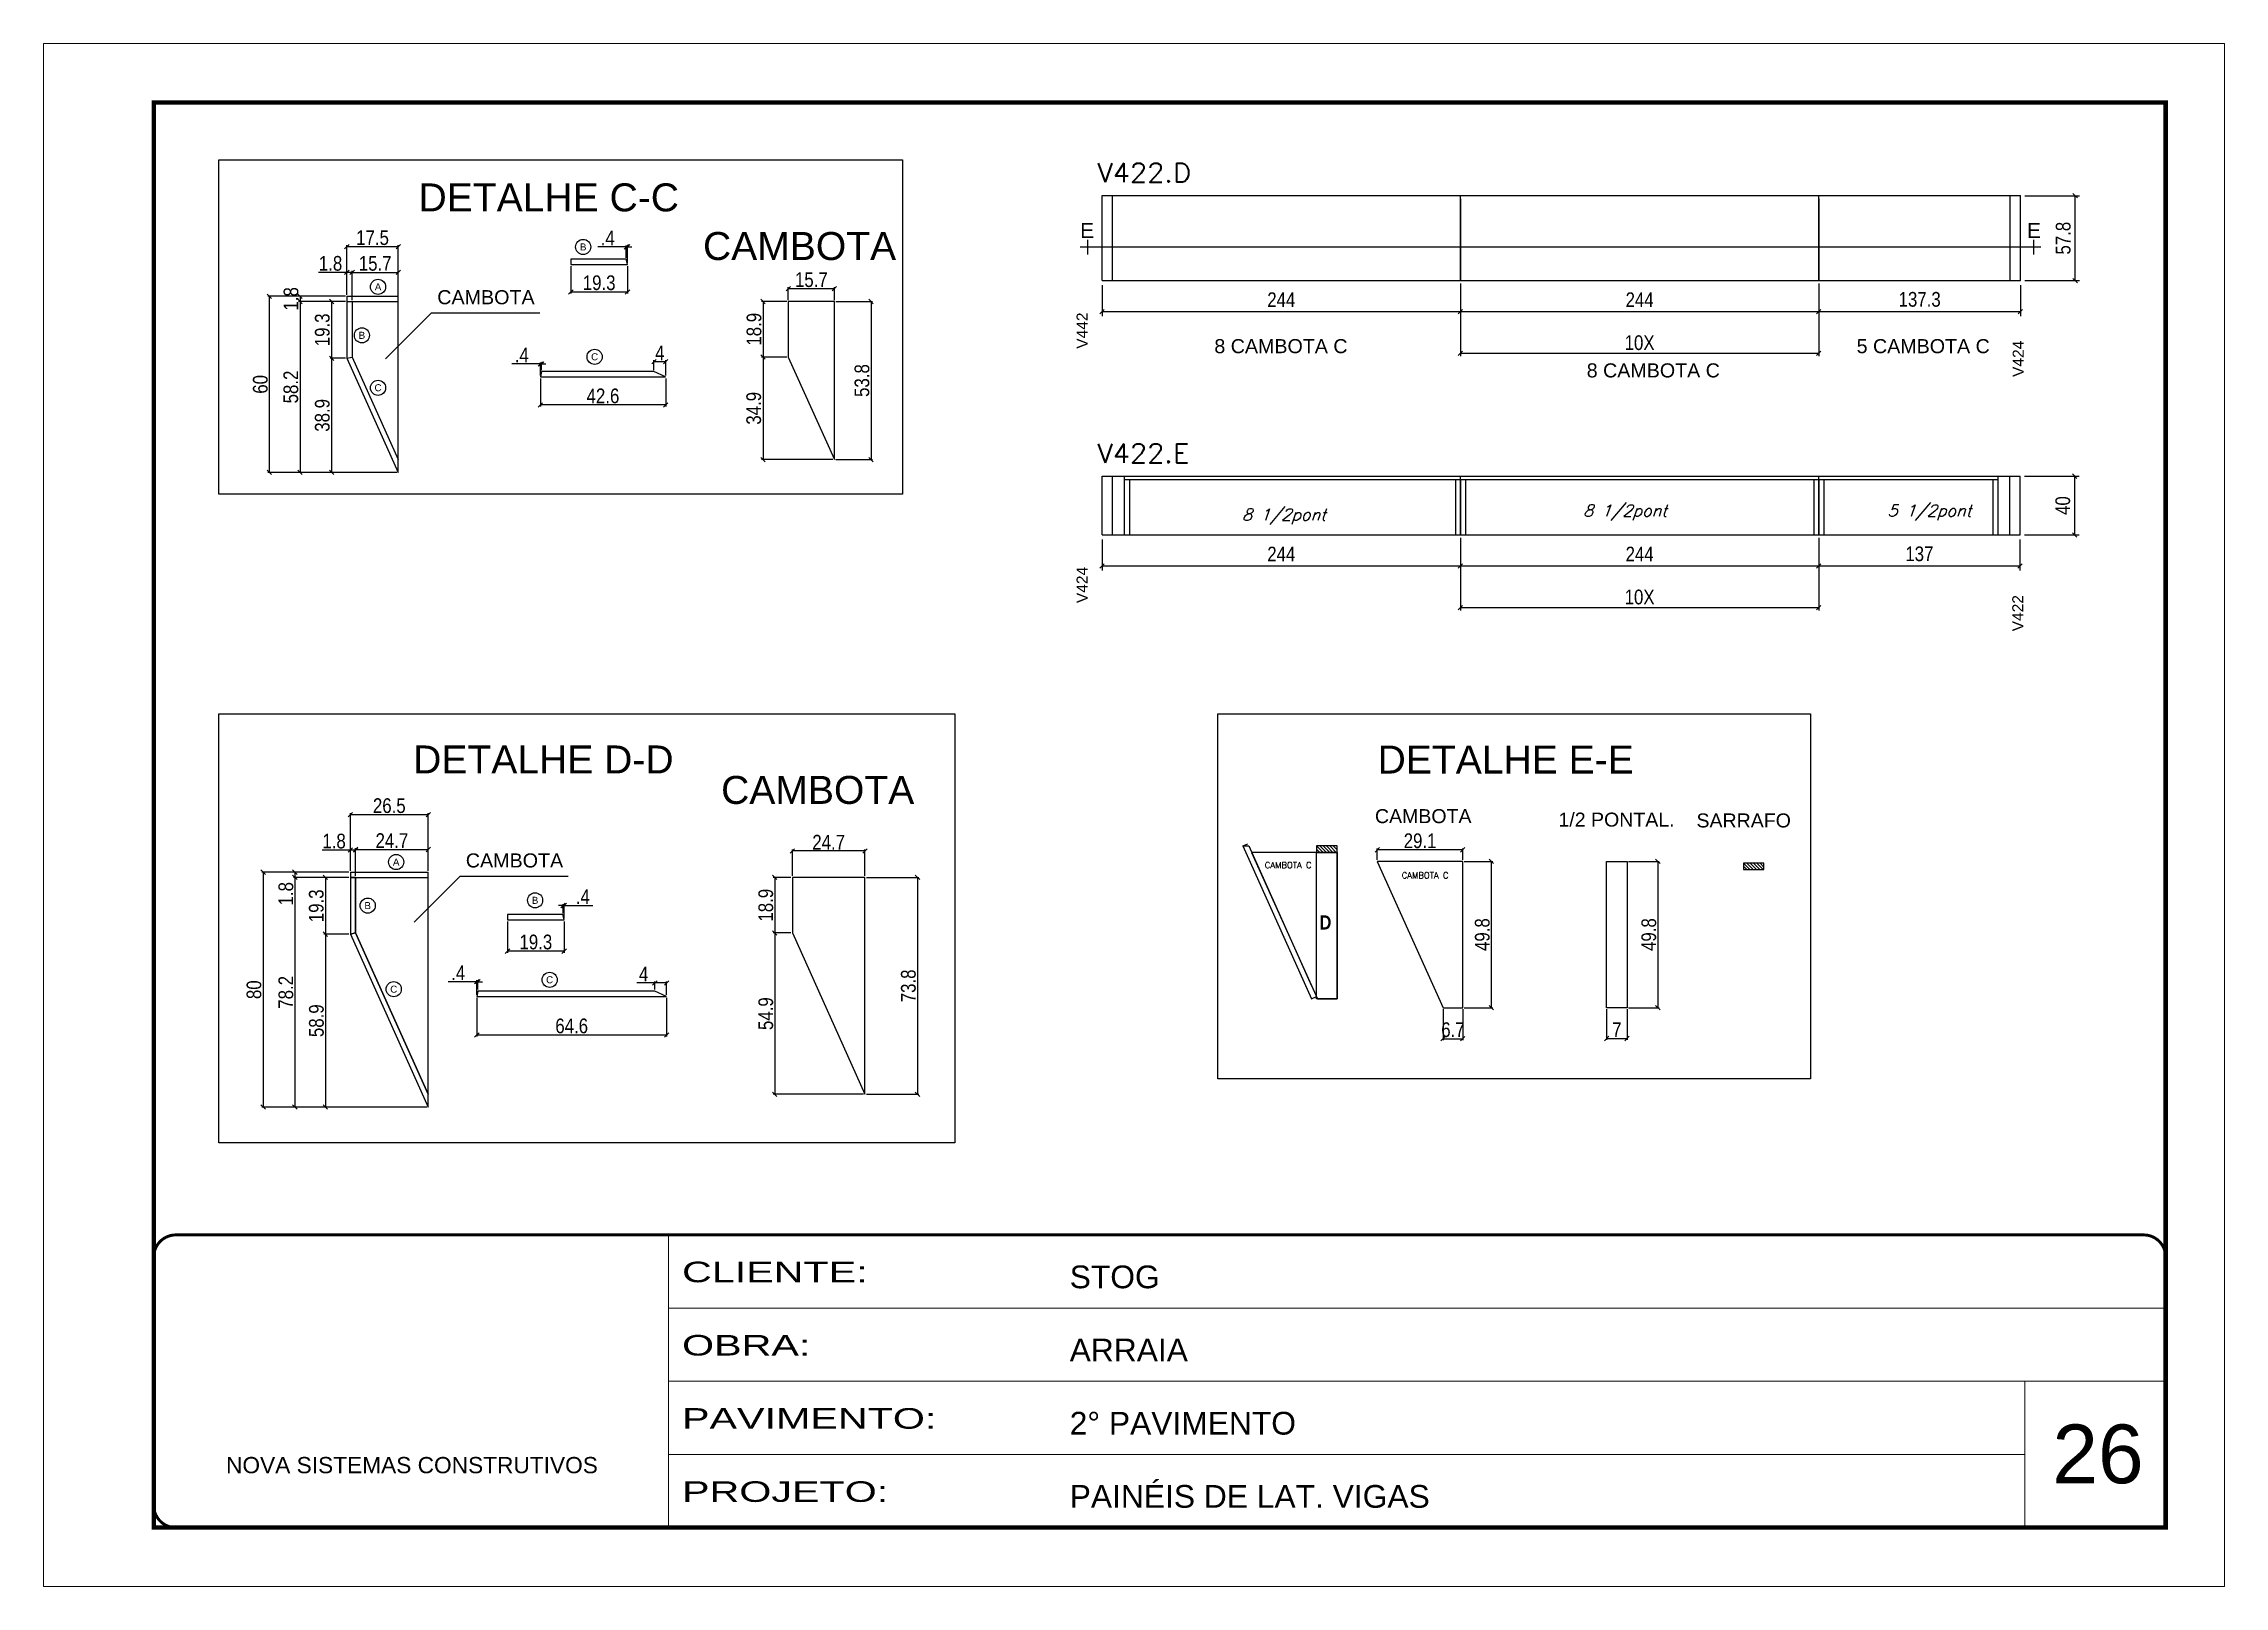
# Model space of a CAD drawing. Extents: x -3394 to 16474, y -5031 to 14397.
# Drawn here: x 5857 to 7342, y 6455 to 7505 of the extents above; entities that cross this region are included whole.
import ezdxf
from ezdxf.enums import TextEntityAlignment as Align

# ---------------------------------------------------------------- set-up
doc = ezdxf.new("R2010")
doc.units = 0
doc.linetypes.add('CONTINUO', pattern=[0])
doc.linetypes.add('DASHED', pattern=[0.75, 0.5, -0.25])
doc.layers.get('0').update_dxf_attribs({"linetype": 'CONTINUOUS'})
doc.layers.get('Defpoints').update_dxf_attribs({"linetype": 'CONTINUOUS'})
doc.layers.add('00 - FELIPE', color=2, linetype='CONTINUOUS', plot=False)
for name, color, linetype, lineweight in [('CARIMBO', 255, 'CONTINUOUS', 9), ('CONCRETO', 251, 'CONTINUOUS', 25), ('cotas', 4, 'CONTINUOUS', 13), ('Folhas', 255, 'CONTINUOUS', 9), ('SARRAFO DE PRESSAO', 251, 'DASHED', 9), ('Texto Seção', 7, 'CONTINUOUS', 15)]:
    doc.layers.add(name, color=color, linetype=linetype, lineweight=lineweight)
for name, color, linetype in [('COTA', 241, 'CONTINUOUS'), ('detalhes', 4, 'CONTINUOUS'), ('NOMENCLATURA', 7, 'CONTINUOUS'), ('Painéis', 200, 'CONTINUOUS'), ('Romaneio', 10, 'CONTINUOUS'), ('SARR_2.2x7', 40, 'CONTINUOUS'), ('SARR_3.5x7', 81, 'CONTINUOUS'), ('texto', 7, 'CONTINUOUS')]:
    doc.layers.add(name, color=color, linetype=linetype)
doc.styles.add('ARIAL', font='arial.ttf')
doc.styles.add('COTA TECNICA', font='techl___.ttf', dxfattribs={"height": 10})
doc.styles.add('COTA TECNICA 2X', font='techl___.ttf', dxfattribs={"height": 10})
doc.styles.add('REGUA-120', font='ROMANS.shx', dxfattribs={"height": 15})
doc.styles.add('ROMANS', font='romans.shx')
doc.styles.add('TECNICA', font='techb___.ttf', dxfattribs={"height": 10})
doc.styles.add('Tecnologia', font='')
doc.styles.get('Tecnologia').set_extended_font_data('Forgotten Futurist')
doc.dimstyles.new('PAINEL', dxfattribs={"dimtxt": 10, "dimasz": 3, "dimexe": 3, "dimexo": 3, "dimgap": 3, "dimtad": 1, "dimdec": 1, "dimzin": 12, "dimdsep": 46, "dimtxsty": 'COTA TECNICA', "dimblk1": 'OBLIQUE', "dimblk2": 'OBLIQUE', "dimsah": 1, "dimcen": 0.9, "dimclrd": 4, "dimclre": 4, "dimclrt": 240, "dimadec": 1, "dimazin": 3, "dimtfac": 1, "dimtdec": 1, "dimtmove": 0, "dimatfit": 3, "dimfxl": 1, "dimtolj": 1, "dimtzin": 12, "dimarcsym": 0})
doc.dimstyles.new('SECAO', dxfattribs={"dimscale": 0.333333, "dimtxt": 5, "dimasz": 9, "dimexe": 3, "dimexo": 3, "dimgap": 3, "dimtad": 1, "dimdec": 1, "dimlfac": 0.5, "dimzin": 12, "dimdsep": 46, "dimtxsty": 'COTA TECNICA 2X', "dimblk1": 'OBLIQUE', "dimblk2": 'OBLIQUE', "dimsah": 1, "dimcen": 0.9, "dimclrd": 4, "dimclre": 4, "dimclrt": 240, "dimadec": 1, "dimazin": 3, "dimtfac": 1, "dimtdec": 1, "dimtmove": 0, "dimatfit": 3, "dimfxl": 1, "dimtolj": 1, "dimtzin": 12, "dimarcsym": 0})

msp = doc.modelspace()

# ---------------------------------------------------------------- texts
at = {"layer": 'CARIMBO', "style": 'ARIAL'}
msp.add_text('26', height=40, dxfattribs=at).set_placement((7225.07, 6525.25))
at = {"layer": 'detalhes', "color": 0, "linetype": 'Continuous', "style": 'ARIAL'}
for p in [(6567.78, 7377.92), (7212.45, 7377.92)]:
    msp.add_text('E', height=10.22, dxfattribs=at).set_placement(p, align=Align.MIDDLE_CENTER)
at = {"layer": 'detalhes', "style": 'TECNICA'}
msp.add_text('D', height=9.6, dxfattribs=at).set_placement((6726.15, 6902.17))
at = {"layer": 'NOMENCLATURA', "linetype": 'Continuous', "style": 'ARIAL'}
for s, height, p in [('DETALHE C-C', 19.0408, (6112.53, 7390.95)), ('CAMBOTA', 19.041, (6306.22, 7357.84)), ('8 CAMBOTA C', 9.5771, (6654.43, 7294.42)), ('5 CAMBOTA C', 9.5771, (7091.78, 7294.42)), ('8 CAMBOTA C', 9.5771, (6907.98, 7277.92)), ('DETALHE D-D', 19.0408, (6108.86, 7008.4)), ('DETALHE E-E', 19.0408, (6765.61, 7008.32)), ('CAMBOTA', 19.041, (6318.56, 6987.65)), ('CAMBOTA', 9.52, (6763.78, 6974.57)), ('1/2 PONTAL.', 9.5204, (6888.75, 6972.2)), ('SARRAFO ', 9.52, (6982.74, 6971.63))]:
    msp.add_text(s, height=height, dxfattribs=at).set_placement(p)
for s, p in [('V442', (6568.15, 7297.43)), ('V424', (7205.61, 7278.24)), ('V424', (6568.15, 7124.3)), ('V422', (7205.31, 7105.11))]:
    msp.add_text(s, height=7.567, rotation=90, dxfattribs=at).set_placement(p)
at = {"layer": 'Painéis', "color": 7, "char_height": 4.2, "attachment_point": 5, "style": 'ROMANS'}
for insert in [(6704.67, 6945.99), (6797.92, 6939.05)]:
    msp.add_mtext('\\A1;CAMBOTA C', dxfattribs=dict(at, insert=insert))
at = {"layer": 'Romaneio', "color": 7, "attachment_point": 5, "style": 'ARIAL'}
for s, insert, char_height in [('\\A1;B', (6224.6, 7366.71), 4.8), ('\\A1;A', (6084.94, 7339.56), 4.8), ('\\A1;CAMBOTA', (6158.42, 7332.46), 9.6), ('\\A1;B', (6073.95, 7306.58), 4.8), ('\\A1;C', (6232.42, 7291.94), 4.8), ('\\A1;C', (6084.94, 7270.87), 4.8), ('\\A1;A', (6097.29, 6948.08), 4.8), ('\\A1;CAMBOTA', (6177.85, 6949.11), 9.6), ('\\A1;B', (6077.91, 6918.43), 4.8), ('\\A1;B', (6191.87, 6922.03), 4.8), ('\\A1;C', (6095.62, 6861.53), 4.8), ('\\A1;C', (6201.8, 6867.93), 4.8)]:
    msp.add_mtext(s, dxfattribs=dict(at, insert=insert, char_height=char_height))
at = {"layer": 'texto', "color": 2, "char_height": 8, "attachment_point": 5, "style": 'ROMANS'}
for s, insert in [('{\\Q19;\\C256;8 1/2pont}', (6701.79, 7183.23)), ('{\\Q19;\\C256;8 1/2pont}', (6934.07, 7185.94)), ('{\\Q19;\\C256;5 1/2pont}', (7141.34, 7185.94))]:
    msp.add_mtext(s, dxfattribs=dict(at, insert=insert))
at = {"layer": 'Texto Seção', "style": 'REGUA-120', "width": 1.05}
for s, p in [('V422.D', (6574.72, 7410.75)), ('V422.E', (6574.72, 7219.82))]:
    msp.add_text(s, height=13, dxfattribs=at).set_placement(p)

# ---------------------------------------------------------------- blocks, each defined once
blk = doc.blocks.new('9999999999')
at = {"color": 30, "linetype": 'CONTINUO'}
for p, q in [((98564.6, 34230.2), (98564.6, 34429.4)), ((98564.6, 34379.6), (99584, 34379.6)), ((98564.6, 34329.8), (99488, 34329.8)), ((99584, 34329.8), (99488, 34329.8)), ((99488, 34329.8), (99488, 34230.2)), ((98564.6, 34280), (99488, 34280))]:
    blk.add_line(p, q, dxfattribs=at)
at = {"color": 30, "linetype": 'CONTINUO', "const_width": 2}
blk.add_lwpolyline([(99584, 34230.2), (99584, 34414.4, 0.414214), (99569, 34429.4), (98229, 34429.4, 0.414214), (98214, 34414.4), (98214, 34245.2, 0.414214), (98229, 34230.2), (99584, 34230.2)], format="xyb", dxfattribs=at)
at = {"layer": 'Folhas'}
blk.add_lwpolyline([(98139, 34190.2), (99624, 34190.2), (99624, 35240.2), (98139, 35240.2)], close=True, dxfattribs=at)
at = {"layer": 'Folhas', "color": 30, "const_width": 3}
blk.add_lwpolyline([(98214, 34230.2), (99584, 34230.2), (99584, 35200.2), (98214, 35200.2)], close=True, dxfattribs=at)
at = {"color": 7, "linetype": 'Continuous', "ltscale": 5, "style": 'ARIAL'}
for s, height, p in [('STOG', 15.48, (98837.7, 34393.1)), ('ARRAIA', 15.48, (98837.7, 34343.3)), ('2° PAVIMENTO', 15.483, (98837.7, 34293.5)), ('NOVA SISTEMAS CONSTRUTIVOS', 11.059, (98263.2, 34267.2)), ('PAINÉIS DE LAT. VIGAS', 15.483, (98837.7, 34243.7))]:
    blk.add_text(s, height=height, dxfattribs=at).set_placement(p)
at = {"layer": 'Folhas', "color": 7, "style": 'Tecnologia', "width": 1.5}
for s, p in [('CLIENTE:', (98573.7, 34397.2)), ('OBRA:', (98573.7, 34347.3)), ('PAVIMENTO:', (98573.7, 34297.5)), ('PROJETO:', (98573.7, 34247.7))]:
    blk.add_text(s, height=14, dxfattribs=at).set_placement(p)
blk = doc.blocks.new('_Oblique')
at = {"color": 0, "linetype": 'ByBlock', "lineweight": -2}
blk.add_line((-0.5, -0.5), (0.5, 0.5), dxfattribs=at)
blk = doc.blocks.new('*D1759')
at = {"layer": 'COTA', "color": 4, "lineweight": -2, "transparency": 16777216}
for p, q in [((6063.7, 7334.2), (6063.7, 7367.9)), ((6098.7, 7366.9), (6063.7, 7366.9)), ((6098.7, 7334.2), (6098.7, 7367.9))]:
    blk.add_line(p, q, dxfattribs=at)
at = {"layer": 'Defpoints', "color": 0, "transparency": 16777216}
for p in [(6063.7, 7366.9), (6063.7, 7333.2), (6098.7, 7333.2)]:
    blk.add_point(p, dxfattribs=at)
at = {"layer": 'COTA', "color": 4, "lineweight": -2, "transparency": 16777216, "xscale": 3, "yscale": 3, "zscale": 3, "rotation": 180}
blk.add_blockref('_Oblique', (6063.7, 7366.9), dxfattribs=at)
at = {"layer": 'COTA', "color": 4, "lineweight": -2, "transparency": 16777216, "xscale": 3, "yscale": 3, "zscale": 3}
blk.add_blockref('_Oblique', (6098.7, 7366.9), dxfattribs=at)
at = {"layer": 'COTA', "color": 240, "transparency": 16777216, "insert": (6081.2, 7373), "char_height": 10, "attachment_point": 5, "style": 'COTA TECNICA 2X'}
blk.add_mtext('\\A1;17.5', dxfattribs=at)
blk = doc.blocks.new('*D1760')
at = {"layer": 'COTA', "color": 4, "lineweight": -2, "transparency": 16777216}
for p, q in [((6063.7, 7349.4), (6044.4, 7349.4)), ((6063.7, 7334.2), (6063.7, 7350.4)), ((6067.3, 7349.4), (6063.7, 7349.4)), ((6067.3, 7330.6), (6067.3, 7350.4))]:
    blk.add_line(p, q, dxfattribs=at)
at = {"layer": 'Defpoints', "color": 0, "transparency": 16777216}
for p in [(6067.3, 7349.4), (6063.7, 7333.2), (6067.3, 7329.6)]:
    blk.add_point(p, dxfattribs=at)
at = {"layer": 'COTA', "color": 4, "lineweight": -2, "transparency": 16777216, "xscale": 3, "yscale": 3, "zscale": 3, "rotation": 180}
blk.add_blockref('_Oblique', (6063.7, 7349.4), dxfattribs=at)
at = {"layer": 'COTA', "color": 4, "lineweight": -2, "transparency": 16777216, "xscale": 3, "yscale": 3, "zscale": 3}
blk.add_blockref('_Oblique', (6067.3, 7349.4), dxfattribs=at)
at = {"layer": 'COTA', "color": 240, "transparency": 16777216, "insert": (6052.6, 7355.5), "char_height": 10, "attachment_point": 5, "style": 'COTA TECNICA 2X'}
blk.add_mtext('\\A1;1.8', dxfattribs=at)
blk = doc.blocks.new('*D1761')
at = {"layer": 'COTA', "color": 4, "lineweight": -2, "transparency": 16777216}
for p, q in [((6067.3, 7330.6), (6067.3, 7350.4)), ((6067.3, 7349.4), (6098.7, 7349.4)), ((6098.7, 7330.6), (6098.7, 7350.4))]:
    blk.add_line(p, q, dxfattribs=at)
at = {"layer": 'Defpoints', "color": 0, "transparency": 16777216}
for p in [(6098.7, 7349.4), (6067.3, 7329.6), (6098.7, 7329.6)]:
    blk.add_point(p, dxfattribs=at)
at = {"layer": 'COTA', "color": 4, "lineweight": -2, "transparency": 16777216, "xscale": 3, "yscale": 3, "zscale": 3, "rotation": 180}
blk.add_blockref('_Oblique', (6067.3, 7349.4), dxfattribs=at)
at = {"layer": 'COTA', "color": 4, "lineweight": -2, "transparency": 16777216, "xscale": 3, "yscale": 3, "zscale": 3}
blk.add_blockref('_Oblique', (6098.7, 7349.4), dxfattribs=at)
at = {"layer": 'COTA', "color": 240, "transparency": 16777216, "insert": (6083, 7355.5), "char_height": 10, "attachment_point": 5, "style": 'COTA TECNICA 2X'}
blk.add_mtext('\\A1;15.7', dxfattribs=at)
blk = doc.blocks.new('*D1762')
at = {"layer": 'COTA', "color": 4, "lineweight": -2, "transparency": 16777216}
for p, q in [((6062.7, 7333.2), (6009.9, 7333.2)), ((6010.9, 7333.2), (6010.9, 7213.3)), ((6097.7, 7213.3), (6009.9, 7213.3))]:
    blk.add_line(p, q, dxfattribs=at)
at = {"layer": 'Defpoints', "color": 0, "transparency": 16777216}
for p in [(6063.7, 7333.2), (6010.9, 7213.3), (6098.7, 7213.3)]:
    blk.add_point(p, dxfattribs=at)
at = {"layer": 'COTA', "color": 4, "lineweight": -2, "transparency": 16777216, "xscale": 3, "yscale": 3, "zscale": 3}
for p, rotation in [((6010.9, 7333.2), 90), ((6010.9, 7213.3), 270)]:
    blk.add_blockref('_Oblique', p, dxfattribs=dict(at, rotation=rotation))
at = {"layer": 'COTA', "color": 240, "transparency": 16777216, "insert": (6004.8, 7273.2), "char_height": 10, "attachment_point": 5, "rotation": 90, "style": 'COTA TECNICA 2X'}
blk.add_mtext('\\A1;60', dxfattribs=at)
blk = doc.blocks.new('*D1763')
at = {"layer": 'COTA', "color": 4, "lineweight": -2, "transparency": 16777216}
for p, q in [((6062.7, 7329.6), (6052.3, 7329.6)), ((6053.3, 7329.6), (6053.3, 7291)), ((6062.7, 7291), (6052.3, 7291))]:
    blk.add_line(p, q, dxfattribs=at)
at = {"layer": 'Defpoints', "color": 0, "transparency": 16777216}
for p in [(6063.7, 7329.6), (6053.3, 7291), (6063.7, 7291)]:
    blk.add_point(p, dxfattribs=at)
at = {"layer": 'COTA', "color": 4, "lineweight": -2, "transparency": 16777216, "xscale": 3, "yscale": 3, "zscale": 3}
for p, rotation in [((6053.3, 7329.6), 90), ((6053.3, 7291), 270)]:
    blk.add_blockref('_Oblique', p, dxfattribs=dict(at, rotation=rotation))
at = {"layer": 'COTA', "color": 240, "transparency": 16777216, "insert": (6047, 7310.3), "char_height": 10, "attachment_point": 5, "rotation": 90, "style": 'COTA TECNICA 2X'}
blk.add_mtext('\\A1;19.3', dxfattribs=at)
blk = doc.blocks.new('*D1764')
at = {"layer": 'COTA', "color": 4, "lineweight": -2, "transparency": 16777216}
for p, q in [((6062.7, 7291), (6052.3, 7291)), ((6053.3, 7291), (6053.3, 7213.3)), ((6097.7, 7213.3), (6052.3, 7213.3))]:
    blk.add_line(p, q, dxfattribs=at)
at = {"layer": 'Defpoints', "color": 0, "transparency": 16777216}
for p in [(6063.7, 7291), (6053.3, 7213.3), (6098.7, 7213.3)]:
    blk.add_point(p, dxfattribs=at)
at = {"layer": 'COTA', "color": 4, "lineweight": -2, "transparency": 16777216, "xscale": 3, "yscale": 3, "zscale": 3}
for p, rotation in [((6053.3, 7291), 90), ((6053.3, 7213.3), 270)]:
    blk.add_blockref('_Oblique', p, dxfattribs=dict(at, rotation=rotation))
at = {"layer": 'COTA', "color": 240, "transparency": 16777216, "insert": (6047, 7252.1), "char_height": 10, "attachment_point": 5, "rotation": 90, "style": 'COTA TECNICA 2X'}
blk.add_mtext('\\A1;38.9', dxfattribs=at)
blk = doc.blocks.new('*D1765')
at = {"layer": 'COTA', "color": 4, "lineweight": -2, "transparency": 16777216}
for p, q in [((6062.7, 7333.2), (6030.8, 7333.2)), ((6062.7, 7329.6), (6030.8, 7329.6)), ((6031.8, 7333.2), (6031.8, 7329.6))]:
    blk.add_line(p, q, dxfattribs=at)
at = {"layer": 'Defpoints', "color": 0, "transparency": 16777216}
for p in [(6031.8, 7329.6), (6063.7, 7333.2), (6063.7, 7329.6)]:
    blk.add_point(p, dxfattribs=at)
at = {"layer": 'COTA', "color": 4, "lineweight": -2, "transparency": 16777216, "xscale": 3, "yscale": 3, "zscale": 3}
for p, rotation in [((6031.8, 7333.2), 90), ((6031.8, 7329.6), 270)]:
    blk.add_blockref('_Oblique', p, dxfattribs=dict(at, rotation=rotation))
at = {"layer": 'COTA', "color": 240, "transparency": 16777216, "insert": (6025.7, 7331.4), "char_height": 10, "attachment_point": 5, "rotation": 90, "style": 'COTA TECNICA 2X'}
blk.add_mtext('\\A1;1.8', dxfattribs=at)
blk = doc.blocks.new('*D1766')
at = {"layer": 'COTA', "color": 4, "lineweight": -2, "transparency": 16777216}
for p, q in [((6062.7, 7329.6), (6030.8, 7329.6)), ((6031.8, 7329.6), (6031.8, 7213.3)), ((6097.7, 7213.3), (6030.8, 7213.3))]:
    blk.add_line(p, q, dxfattribs=at)
at = {"layer": 'Defpoints', "color": 0, "transparency": 16777216}
for p in [(6063.7, 7329.6), (6031.8, 7213.3), (6098.7, 7213.3)]:
    blk.add_point(p, dxfattribs=at)
at = {"layer": 'COTA', "color": 4, "lineweight": -2, "transparency": 16777216, "xscale": 3, "yscale": 3, "zscale": 3}
for p, rotation in [((6031.8, 7329.6), 90), ((6031.8, 7213.3), 270)]:
    blk.add_blockref('_Oblique', p, dxfattribs=dict(at, rotation=rotation))
at = {"layer": 'COTA', "color": 240, "transparency": 16777216, "insert": (6025.6, 7271.4), "char_height": 10, "attachment_point": 5, "rotation": 90, "style": 'COTA TECNICA 2X'}
blk.add_mtext('\\A1;58.2', dxfattribs=at)
blk = doc.blocks.new('*D1767')
at = {"layer": 'COTA', "color": 4, "lineweight": -2, "transparency": 16777216}
for p, q in [((6216.2, 7353.7), (6216.2, 7335.1)), ((6254.8, 7353.7), (6254.8, 7335.1)), ((6216.2, 7336.1), (6254.8, 7336.1))]:
    blk.add_line(p, q, dxfattribs=at)
at = {"layer": 'Defpoints', "color": 0, "transparency": 16777216}
for p in [(6216.2, 7354.7), (6254.8, 7354.7), (6254.8, 7336.1)]:
    blk.add_point(p, dxfattribs=at)
at = {"layer": 'COTA', "color": 4, "lineweight": -2, "transparency": 16777216, "xscale": 3, "yscale": 3, "zscale": 3, "rotation": 180}
blk.add_blockref('_Oblique', (6216.2, 7336.1), dxfattribs=at)
at = {"layer": 'COTA', "color": 4, "lineweight": -2, "transparency": 16777216, "xscale": 3, "yscale": 3, "zscale": 3}
blk.add_blockref('_Oblique', (6254.8, 7336.1), dxfattribs=at)
at = {"layer": 'COTA', "color": 240, "transparency": 16777216, "insert": (6235.5, 7342.3), "char_height": 10, "attachment_point": 5, "style": 'COTA TECNICA 2X'}
blk.add_mtext('\\A1;19.3', dxfattribs=at)
blk = doc.blocks.new('*D1768')
at = {"layer": 'COTA', "color": 4, "lineweight": -2, "transparency": 16777216}
for p, q in [((6254, 7366.8), (6234.6, 7366.8)), ((6254, 7359.3), (6254, 7367.8)), ((6254.8, 7366.8), (6254, 7366.8)), ((6254.8, 7355.7), (6254.8, 7367.8)), ((6254.8, 7366.8), (6257.8, 7366.8))]:
    blk.add_line(p, q, dxfattribs=at)
at = {"layer": 'Defpoints', "color": 0, "transparency": 16777216}
for p in [(6254, 7366.8), (6254, 7358.3), (6254.8, 7354.7)]:
    blk.add_point(p, dxfattribs=at)
at = {"layer": 'COTA', "color": 4, "lineweight": -2, "transparency": 16777216, "xscale": 3, "yscale": 3, "zscale": 3}
blk.add_blockref('_Oblique', (6254, 7366.8), dxfattribs=at)
at = {"layer": 'COTA', "color": 4, "lineweight": -2, "transparency": 16777216, "xscale": 3, "yscale": 3, "zscale": 3, "rotation": 180}
blk.add_blockref('_Oblique', (6254.8, 7366.8), dxfattribs=at)
at = {"layer": 'COTA', "color": 240, "transparency": 16777216, "insert": (6241.3, 7372.8), "char_height": 10, "attachment_point": 5, "style": 'COTA TECNICA 2X'}
blk.add_mtext('\\A1;.4', dxfattribs=at)
blk = doc.blocks.new('*D1769')
at = {"layer": 'COTA', "color": 4, "lineweight": -2, "transparency": 16777216}
for p, q in [((6195.5, 7277.3), (6195.5, 7258.2)), ((6280.8, 7277.3), (6280.8, 7258.2)), ((6280.8, 7259.2), (6195.5, 7259.2))]:
    blk.add_line(p, q, dxfattribs=at)
at = {"layer": 'Defpoints', "color": 0, "transparency": 16777216}
for p in [(6195.5, 7278.3), (6280.8, 7278.3), (6195.5, 7259.2)]:
    blk.add_point(p, dxfattribs=at)
at = {"layer": 'COTA', "color": 4, "lineweight": -2, "transparency": 16777216, "xscale": 3, "yscale": 3, "zscale": 3, "rotation": 180}
blk.add_blockref('_Oblique', (6195.5, 7259.2), dxfattribs=at)
at = {"layer": 'COTA', "color": 4, "lineweight": -2, "transparency": 16777216, "xscale": 3, "yscale": 3, "zscale": 3}
blk.add_blockref('_Oblique', (6280.8, 7259.2), dxfattribs=at)
at = {"layer": 'COTA', "color": 240, "transparency": 16777216, "insert": (6238.1, 7265.3), "char_height": 10, "attachment_point": 5, "style": 'COTA TECNICA 2X'}
blk.add_mtext('\\A1;42.6', dxfattribs=at)
blk = doc.blocks.new('*D1770')
at = {"layer": 'COTA', "color": 4, "lineweight": -2, "transparency": 16777216}
for p, q in [((6195.5, 7287.1), (6176.1, 7287.1)), ((6195.5, 7279.3), (6195.5, 7288.1)), ((6196.3, 7287.1), (6195.5, 7287.1)), ((6196.3, 7282.9), (6196.3, 7288.1)), ((6196.3, 7287.1), (6199.3, 7287.1))]:
    blk.add_line(p, q, dxfattribs=at)
at = {"layer": 'Defpoints', "color": 0, "transparency": 16777216}
for p in [(6195.5, 7287.1), (6195.5, 7278.3), (6196.3, 7281.9)]:
    blk.add_point(p, dxfattribs=at)
at = {"layer": 'COTA', "color": 4, "lineweight": -2, "transparency": 16777216, "xscale": 3, "yscale": 3, "zscale": 3}
blk.add_blockref('_Oblique', (6195.5, 7287.1), dxfattribs=at)
at = {"layer": 'COTA', "color": 4, "lineweight": -2, "transparency": 16777216, "xscale": 3, "yscale": 3, "zscale": 3, "rotation": 180}
blk.add_blockref('_Oblique', (6196.3, 7287.1), dxfattribs=at)
at = {"layer": 'COTA', "color": 240, "transparency": 16777216, "insert": (6182.8, 7293.2), "char_height": 10, "attachment_point": 5, "style": 'COTA TECNICA 2X'}
blk.add_mtext('\\A1;.4', dxfattribs=at)
blk = doc.blocks.new('*D1771')
at = {"layer": 'COTA', "color": 4, "lineweight": -2, "transparency": 16777216}
for p, q in [((6272.8, 7282.9), (6272.8, 7289.6)), ((6280.8, 7288.6), (6272.8, 7288.6)), ((6280.8, 7279.3), (6280.8, 7289.6))]:
    blk.add_line(p, q, dxfattribs=at)
at = {"layer": 'Defpoints', "color": 0, "transparency": 16777216}
for p in [(6272.8, 7288.6), (6272.8, 7281.9), (6280.8, 7278.3)]:
    blk.add_point(p, dxfattribs=at)
at = {"layer": 'COTA', "color": 4, "lineweight": -2, "transparency": 16777216, "xscale": 3, "yscale": 3, "zscale": 3, "rotation": 180}
blk.add_blockref('_Oblique', (6272.8, 7288.6), dxfattribs=at)
at = {"layer": 'COTA', "color": 4, "lineweight": -2, "transparency": 16777216, "xscale": 3, "yscale": 3, "zscale": 3}
blk.add_blockref('_Oblique', (6280.8, 7288.6), dxfattribs=at)
at = {"layer": 'COTA', "color": 240, "transparency": 16777216, "insert": (6276.8, 7294.6), "char_height": 10, "attachment_point": 5, "style": 'COTA TECNICA 2X'}
blk.add_mtext('\\A1;4', dxfattribs=at)
blk = doc.blocks.new('*D1772')
at = {"layer": 'COTA', "color": 4, "lineweight": -2, "transparency": 16777216}
for p, q in [((6396.7, 7329.6), (6421.7, 7329.6)), ((6420.7, 7329.6), (6420.7, 7222)), ((6396.7, 7222), (6421.7, 7222))]:
    blk.add_line(p, q, dxfattribs=at)
at = {"layer": 'Defpoints', "color": 0, "transparency": 16777216}
for p in [(6395.7, 7329.6), (6395.7, 7222), (6420.7, 7222)]:
    blk.add_point(p, dxfattribs=at)
at = {"layer": 'COTA', "color": 4, "lineweight": -2, "transparency": 16777216, "xscale": 3, "yscale": 3, "zscale": 3}
for p, rotation in [((6420.7, 7329.6), 90), ((6420.7, 7222), 270)]:
    blk.add_blockref('_Oblique', p, dxfattribs=dict(at, rotation=rotation))
at = {"layer": 'COTA', "color": 240, "transparency": 16777216, "insert": (6414.5, 7275.8), "char_height": 10, "attachment_point": 5, "rotation": 90, "style": 'COTA TECNICA 2X'}
blk.add_mtext('\\A1;53.8', dxfattribs=at)
blk = doc.blocks.new('*D1773')
at = {"layer": 'COTA', "color": 4, "lineweight": -2, "transparency": 16777216}
for p, q in [((6364.3, 7330.6), (6364.3, 7339.3)), ((6395.7, 7338.3), (6364.3, 7338.3)), ((6395.7, 7330.6), (6395.7, 7339.3))]:
    blk.add_line(p, q, dxfattribs=at)
at = {"layer": 'Defpoints', "color": 0, "transparency": 16777216}
for p in [(6364.3, 7338.3), (6364.3, 7329.6), (6395.7, 7329.6)]:
    blk.add_point(p, dxfattribs=at)
at = {"layer": 'COTA', "color": 4, "lineweight": -2, "transparency": 16777216, "xscale": 3, "yscale": 3, "zscale": 3, "rotation": 180}
blk.add_blockref('_Oblique', (6364.3, 7338.3), dxfattribs=at)
at = {"layer": 'COTA', "color": 4, "lineweight": -2, "transparency": 16777216, "xscale": 3, "yscale": 3, "zscale": 3}
blk.add_blockref('_Oblique', (6395.7, 7338.3), dxfattribs=at)
at = {"layer": 'COTA', "color": 240, "transparency": 16777216, "insert": (6380, 7344.4), "char_height": 10, "attachment_point": 5, "style": 'COTA TECNICA 2X'}
blk.add_mtext('\\A1;15.7', dxfattribs=at)
blk = doc.blocks.new('*D1774')
at = {"layer": 'COTA', "color": 4, "lineweight": -2, "transparency": 16777216}
for p, q in [((6363.3, 7329.6), (6346.1, 7329.6)), ((6347.1, 7329.6), (6347.1, 7291.8)), ((6363.3, 7291.8), (6346.1, 7291.8))]:
    blk.add_line(p, q, dxfattribs=at)
at = {"layer": 'Defpoints', "color": 0, "transparency": 16777216}
for p in [(6364.3, 7329.6), (6347.1, 7291.8), (6364.3, 7291.8)]:
    blk.add_point(p, dxfattribs=at)
at = {"layer": 'COTA', "color": 4, "lineweight": -2, "transparency": 16777216, "xscale": 3, "yscale": 3, "zscale": 3}
for p, rotation in [((6347.1, 7329.6), 90), ((6347.1, 7291.8), 270)]:
    blk.add_blockref('_Oblique', p, dxfattribs=dict(at, rotation=rotation))
at = {"layer": 'COTA', "color": 240, "transparency": 16777216, "insert": (6341, 7310.7), "char_height": 10, "attachment_point": 5, "rotation": 90, "style": 'COTA TECNICA 2X'}
blk.add_mtext('\\A1;18.9', dxfattribs=at)
blk = doc.blocks.new('*D1775')
at = {"layer": 'COTA', "color": 4, "lineweight": -2, "transparency": 16777216}
for p, q in [((6363.3, 7291.8), (6346.1, 7291.8)), ((6347.1, 7291.8), (6347.1, 7222)), ((6394.7, 7222), (6346.1, 7222))]:
    blk.add_line(p, q, dxfattribs=at)
at = {"layer": 'Defpoints', "color": 0, "transparency": 16777216}
for p in [(6364.3, 7291.8), (6347.1, 7222), (6395.7, 7222)]:
    blk.add_point(p, dxfattribs=at)
at = {"layer": 'COTA', "color": 4, "lineweight": -2, "transparency": 16777216, "xscale": 3, "yscale": 3, "zscale": 3}
for p, rotation in [((6347.1, 7291.8), 90), ((6347.1, 7222), 270)]:
    blk.add_blockref('_Oblique', p, dxfattribs=dict(at, rotation=rotation))
at = {"layer": 'COTA', "color": 240, "transparency": 16777216, "insert": (6340.8, 7256.9), "char_height": 10, "attachment_point": 5, "rotation": 90, "style": 'COTA TECNICA 2X'}
blk.add_mtext('\\A1;34.9', dxfattribs=at)
blk = doc.blocks.new('*D1776')
at = {"layer": 'COTA', "color": 4, "lineweight": -2, "transparency": 16777216}
for p, q in [((6066.1, 6942.2), (6066.1, 6981.3)), ((6119.1, 6980.3), (6066.1, 6980.3)), ((6119.1, 6942.2), (6119.1, 6981.3))]:
    blk.add_line(p, q, dxfattribs=at)
at = {"layer": 'Defpoints', "color": 0, "transparency": 16777216}
for p in [(6066.1, 6980.3), (6066.1, 6941.2), (6119.1, 6941.2)]:
    blk.add_point(p, dxfattribs=at)
at = {"layer": 'COTA', "color": 4, "lineweight": -2, "transparency": 16777216, "xscale": 3, "yscale": 3, "zscale": 3, "rotation": 180}
blk.add_blockref('_Oblique', (6066.1, 6980.3), dxfattribs=at)
at = {"layer": 'COTA', "color": 4, "lineweight": -2, "transparency": 16777216, "xscale": 3, "yscale": 3, "zscale": 3}
blk.add_blockref('_Oblique', (6119.1, 6980.3), dxfattribs=at)
at = {"layer": 'COTA', "color": 240, "transparency": 16777216, "insert": (6092.6, 6986.4), "char_height": 10, "attachment_point": 5, "style": 'COTA TECNICA 2X'}
blk.add_mtext('\\A1;26.5', dxfattribs=at)
blk = doc.blocks.new('*D1777')
at = {"layer": 'COTA', "color": 4, "lineweight": -2, "transparency": 16777216}
for p, q in [((6066.1, 6956.2), (6046.8, 6956.2)), ((6066.1, 6942.2), (6066.1, 6957.2)), ((6069.7, 6956.2), (6066.1, 6956.2)), ((6069.7, 6938.6), (6069.7, 6957.2))]:
    blk.add_line(p, q, dxfattribs=at)
at = {"layer": 'Defpoints', "color": 0, "transparency": 16777216}
for p in [(6069.7, 6956.2), (6066.1, 6941.2), (6069.7, 6937.6)]:
    blk.add_point(p, dxfattribs=at)
at = {"layer": 'COTA', "color": 4, "lineweight": -2, "transparency": 16777216, "xscale": 3, "yscale": 3, "zscale": 3, "rotation": 180}
blk.add_blockref('_Oblique', (6066.1, 6956.2), dxfattribs=at)
at = {"layer": 'COTA', "color": 4, "lineweight": -2, "transparency": 16777216, "xscale": 3, "yscale": 3, "zscale": 3}
blk.add_blockref('_Oblique', (6069.7, 6956.2), dxfattribs=at)
at = {"layer": 'COTA', "color": 240, "transparency": 16777216, "insert": (6055, 6962.3), "char_height": 10, "attachment_point": 5, "style": 'COTA TECNICA 2X'}
blk.add_mtext('\\A1;1.8', dxfattribs=at)
blk = doc.blocks.new('*D1778')
at = {"layer": 'COTA', "color": 4, "lineweight": -2, "transparency": 16777216}
for p, q in [((6069.7, 6938.6), (6069.7, 6957.6)), ((6069.7, 6956.6), (6119.1, 6956.6)), ((6119.1, 6942.2), (6119.1, 6957.6))]:
    blk.add_line(p, q, dxfattribs=at)
at = {"layer": 'Defpoints', "color": 0, "transparency": 16777216}
for p in [(6119.1, 6956.6), (6069.7, 6937.6), (6119.1, 6941.2)]:
    blk.add_point(p, dxfattribs=at)
at = {"layer": 'COTA', "color": 4, "lineweight": -2, "transparency": 16777216, "xscale": 3, "yscale": 3, "zscale": 3, "rotation": 180}
blk.add_blockref('_Oblique', (6069.7, 6956.6), dxfattribs=at)
at = {"layer": 'COTA', "color": 4, "lineweight": -2, "transparency": 16777216, "xscale": 3, "yscale": 3, "zscale": 3}
blk.add_blockref('_Oblique', (6119.1, 6956.6), dxfattribs=at)
at = {"layer": 'COTA', "color": 240, "transparency": 16777216, "insert": (6094.4, 6962.7), "char_height": 10, "attachment_point": 5, "style": 'COTA TECNICA 2X'}
blk.add_mtext('\\A1;24.7', dxfattribs=at)
blk = doc.blocks.new('*D1779')
at = {"layer": 'COTA', "color": 4, "lineweight": -2, "transparency": 16777216}
for p, q in [((6065.1, 6941.2), (6005.7, 6941.2)), ((6006.7, 6941.2), (6006.7, 6781.3)), ((6118.1, 6781.3), (6005.7, 6781.3))]:
    blk.add_line(p, q, dxfattribs=at)
at = {"layer": 'Defpoints', "color": 0, "transparency": 16777216}
for p in [(6066.1, 6941.2), (6006.7, 6781.3), (6119.1, 6781.3)]:
    blk.add_point(p, dxfattribs=at)
at = {"layer": 'COTA', "color": 4, "lineweight": -2, "transparency": 16777216, "xscale": 3, "yscale": 3, "zscale": 3}
for p, rotation in [((6006.7, 6941.2), 90), ((6006.7, 6781.3), 270)]:
    blk.add_blockref('_Oblique', p, dxfattribs=dict(at, rotation=rotation))
at = {"layer": 'COTA', "color": 240, "transparency": 16777216, "insert": (6000.5, 6861.2), "char_height": 10, "attachment_point": 5, "rotation": 90, "style": 'COTA TECNICA 2X'}
blk.add_mtext('\\A1;80', dxfattribs=at)
blk = doc.blocks.new('*D1780')
at = {"layer": 'COTA', "color": 4, "lineweight": -2, "transparency": 16777216}
for p, q in [((6065.1, 6941.2), (6027.3, 6941.2)), ((6065.1, 6937.6), (6027.3, 6937.6)), ((6028.3, 6941.2), (6028.3, 6937.6)), ((6028.3, 6937.6), (6028.3, 6918.3))]:
    blk.add_line(p, q, dxfattribs=at)
at = {"layer": 'Defpoints', "color": 0, "transparency": 16777216}
for p in [(6028.3, 6937.6), (6066.1, 6941.2), (6066.1, 6937.6)]:
    blk.add_point(p, dxfattribs=at)
at = {"layer": 'COTA', "color": 4, "lineweight": -2, "transparency": 16777216, "xscale": 3, "yscale": 3, "zscale": 3}
for p, rotation in [((6028.3, 6941.2), 90), ((6028.3, 6937.6), 270)]:
    blk.add_blockref('_Oblique', p, dxfattribs=dict(at, rotation=rotation))
at = {"layer": 'COTA', "color": 240, "transparency": 16777216, "insert": (6022.2, 6926.5), "char_height": 10, "attachment_point": 5, "rotation": 90, "style": 'COTA TECNICA 2X'}
blk.add_mtext('\\A1;1.8', dxfattribs=at)
blk = doc.blocks.new('*D1781')
at = {"layer": 'COTA', "color": 4, "lineweight": -2, "transparency": 16777216}
for p, q in [((6065.1, 6937.6), (6027.3, 6937.6)), ((6028.3, 6937.6), (6028.3, 6781.3)), ((6118.1, 6781.3), (6027.3, 6781.3))]:
    blk.add_line(p, q, dxfattribs=at)
at = {"layer": 'Defpoints', "color": 0, "transparency": 16777216}
for p in [(6066.1, 6937.6), (6028.3, 6781.3), (6119.1, 6781.3)]:
    blk.add_point(p, dxfattribs=at)
at = {"layer": 'COTA', "color": 4, "lineweight": -2, "transparency": 16777216, "xscale": 3, "yscale": 3, "zscale": 3}
for p, rotation in [((6028.3, 6937.6), 90), ((6028.3, 6781.3), 270)]:
    blk.add_blockref('_Oblique', p, dxfattribs=dict(at, rotation=rotation))
at = {"layer": 'COTA', "color": 240, "transparency": 16777216, "insert": (6022.2, 6859.4), "char_height": 10, "attachment_point": 5, "rotation": 90, "style": 'COTA TECNICA 2X'}
blk.add_mtext('\\A1;78.2', dxfattribs=at)
blk = doc.blocks.new('*D1782')
at = {"layer": 'COTA', "color": 4, "lineweight": -2, "transparency": 16777216}
for p, q in [((6065.1, 6937.6), (6048.1, 6937.6)), ((6049.1, 6937.6), (6049.1, 6899)), ((6065.1, 6899), (6048.1, 6899))]:
    blk.add_line(p, q, dxfattribs=at)
at = {"layer": 'Defpoints', "color": 0, "transparency": 16777216}
for p in [(6066.1, 6937.6), (6049.1, 6899), (6066.1, 6899)]:
    blk.add_point(p, dxfattribs=at)
at = {"layer": 'COTA', "color": 4, "lineweight": -2, "transparency": 16777216, "xscale": 3, "yscale": 3, "zscale": 3}
for p, rotation in [((6049.1, 6937.6), 90), ((6049.1, 6899), 270)]:
    blk.add_blockref('_Oblique', p, dxfattribs=dict(at, rotation=rotation))
at = {"layer": 'COTA', "color": 240, "transparency": 16777216, "insert": (6042.9, 6918.3), "char_height": 10, "attachment_point": 5, "rotation": 90, "style": 'COTA TECNICA 2X'}
blk.add_mtext('\\A1;19.3', dxfattribs=at)
blk = doc.blocks.new('*D1783')
at = {"layer": 'COTA', "color": 4, "lineweight": -2, "transparency": 16777216}
for p, q in [((6065.1, 6899), (6048.1, 6899)), ((6049.1, 6899), (6049.1, 6781.3)), ((6118.1, 6781.3), (6048.1, 6781.3))]:
    blk.add_line(p, q, dxfattribs=at)
at = {"layer": 'Defpoints', "color": 0, "transparency": 16777216}
for p in [(6066.1, 6899), (6049.1, 6781.3), (6119.1, 6781.3)]:
    blk.add_point(p, dxfattribs=at)
at = {"layer": 'COTA', "color": 4, "lineweight": -2, "transparency": 16777216, "xscale": 3, "yscale": 3, "zscale": 3}
for p, rotation in [((6049.1, 6899), 90), ((6049.1, 6781.3), 270)]:
    blk.add_blockref('_Oblique', p, dxfattribs=dict(at, rotation=rotation))
at = {"layer": 'COTA', "color": 240, "transparency": 16777216, "insert": (6043, 6840.1), "char_height": 10, "attachment_point": 5, "rotation": 90, "style": 'COTA TECNICA 2X'}
blk.add_mtext('\\A1;58.9', dxfattribs=at)
blk = doc.blocks.new('*D1784')
at = {"layer": 'COTA', "color": 4, "lineweight": -2, "transparency": 16777216}
for p, q in [((6173.1, 6907.7), (6173.1, 6886.4)), ((6211.7, 6907.7), (6211.7, 6886.4)), ((6211.7, 6887.4), (6173.1, 6887.4))]:
    blk.add_line(p, q, dxfattribs=at)
at = {"layer": 'Defpoints', "color": 0, "transparency": 16777216}
for p in [(6173.1, 6908.7), (6211.7, 6908.7), (6173.1, 6887.4)]:
    blk.add_point(p, dxfattribs=at)
at = {"layer": 'COTA', "color": 4, "lineweight": -2, "transparency": 16777216, "xscale": 3, "yscale": 3, "zscale": 3, "rotation": 180}
blk.add_blockref('_Oblique', (6173.1, 6887.4), dxfattribs=at)
at = {"layer": 'COTA', "color": 4, "lineweight": -2, "transparency": 16777216, "xscale": 3, "yscale": 3, "zscale": 3}
blk.add_blockref('_Oblique', (6211.7, 6887.4), dxfattribs=at)
at = {"layer": 'COTA', "color": 240, "transparency": 16777216, "insert": (6192.4, 6893.6), "char_height": 10, "attachment_point": 5, "style": 'COTA TECNICA 2X'}
blk.add_mtext('\\A1;19.3', dxfattribs=at)
blk = doc.blocks.new('*D1785')
at = {"layer": 'COTA', "color": 4, "lineweight": -2, "transparency": 16777216}
for p, q in [((6210.9, 6918.5), (6207.9, 6918.5)), ((6210.9, 6913.3), (6210.9, 6919.5)), ((6210.9, 6918.5), (6211.7, 6918.5)), ((6211.7, 6909.7), (6211.7, 6919.5)), ((6211.7, 6918.5), (6231.1, 6918.5))]:
    blk.add_line(p, q, dxfattribs=at)
at = {"layer": 'Defpoints', "color": 0, "transparency": 16777216}
for p in [(6210.9, 6912.3), (6211.7, 6918.5), (6211.7, 6908.7)]:
    blk.add_point(p, dxfattribs=at)
at = {"layer": 'COTA', "color": 4, "lineweight": -2, "transparency": 16777216, "xscale": 3, "yscale": 3, "zscale": 3}
blk.add_blockref('_Oblique', (6210.9, 6918.5), dxfattribs=at)
at = {"layer": 'COTA', "color": 4, "lineweight": -2, "transparency": 16777216, "xscale": 3, "yscale": 3, "zscale": 3, "rotation": 180}
blk.add_blockref('_Oblique', (6211.7, 6918.5), dxfattribs=at)
at = {"layer": 'COTA', "color": 240, "transparency": 16777216, "insert": (6224.4, 6924.6), "char_height": 10, "attachment_point": 5, "style": 'COTA TECNICA 2X'}
blk.add_mtext('\\A1;.4', dxfattribs=at)
blk = doc.blocks.new('*D1786')
at = {"layer": 'COTA', "color": 4, "lineweight": -2, "transparency": 16777216}
for p, q in [((6152.2, 6855.7), (6152.2, 6829.4)), ((6281.4, 6855.7), (6281.4, 6829.4)), ((6152.2, 6830.4), (6281.4, 6830.4))]:
    blk.add_line(p, q, dxfattribs=at)
at = {"layer": 'Defpoints', "color": 0, "transparency": 16777216}
for p in [(6152.2, 6856.7), (6281.4, 6856.7), (6281.4, 6830.4)]:
    blk.add_point(p, dxfattribs=at)
at = {"layer": 'COTA', "color": 4, "lineweight": -2, "transparency": 16777216, "xscale": 3, "yscale": 3, "zscale": 3, "rotation": 180}
blk.add_blockref('_Oblique', (6152.2, 6830.4), dxfattribs=at)
at = {"layer": 'COTA', "color": 4, "lineweight": -2, "transparency": 16777216, "xscale": 3, "yscale": 3, "zscale": 3}
blk.add_blockref('_Oblique', (6281.4, 6830.4), dxfattribs=at)
at = {"layer": 'COTA', "color": 240, "transparency": 16777216, "insert": (6216.8, 6836.5), "char_height": 10, "attachment_point": 5, "style": 'COTA TECNICA 2X'}
blk.add_mtext('\\A1;64.6', dxfattribs=at)
blk = doc.blocks.new('*D1787')
at = {"layer": 'COTA', "color": 4, "lineweight": -2, "transparency": 16777216}
for p, q in [((6152.2, 6866.6), (6132.8, 6866.6)), ((6152.2, 6857.7), (6152.2, 6867.6)), ((6153, 6866.6), (6152.2, 6866.6)), ((6153, 6861.3), (6153, 6867.6)), ((6153, 6866.6), (6156, 6866.6))]:
    blk.add_line(p, q, dxfattribs=at)
at = {"layer": 'Defpoints', "color": 0, "transparency": 16777216}
for p in [(6152.2, 6866.6), (6152.2, 6856.7), (6153, 6860.3)]:
    blk.add_point(p, dxfattribs=at)
at = {"layer": 'COTA', "color": 4, "lineweight": -2, "transparency": 16777216, "xscale": 3, "yscale": 3, "zscale": 3}
blk.add_blockref('_Oblique', (6152.2, 6866.6), dxfattribs=at)
at = {"layer": 'COTA', "color": 4, "lineweight": -2, "transparency": 16777216, "xscale": 3, "yscale": 3, "zscale": 3, "rotation": 180}
blk.add_blockref('_Oblique', (6153, 6866.6), dxfattribs=at)
at = {"layer": 'COTA', "color": 240, "transparency": 16777216, "insert": (6139.5, 6872.7), "char_height": 10, "attachment_point": 5, "style": 'COTA TECNICA 2X'}
blk.add_mtext('\\A1;.4', dxfattribs=at)
blk = doc.blocks.new('*D1788')
at = {"layer": 'COTA', "color": 4, "lineweight": -2, "transparency": 16777216}
for p, q in [((6273.4, 6865.8), (6261.1, 6865.8)), ((6273.4, 6861.3), (6273.4, 6866.8)), ((6281.4, 6865.8), (6273.4, 6865.8)), ((6281.4, 6857.7), (6281.4, 6866.8))]:
    blk.add_line(p, q, dxfattribs=at)
at = {"layer": 'Defpoints', "color": 0, "transparency": 16777216}
for p in [(6273.4, 6865.8), (6273.4, 6860.3), (6281.4, 6856.7)]:
    blk.add_point(p, dxfattribs=at)
at = {"layer": 'COTA', "color": 4, "lineweight": -2, "transparency": 16777216, "xscale": 3, "yscale": 3, "zscale": 3, "rotation": 180}
blk.add_blockref('_Oblique', (6273.4, 6865.8), dxfattribs=at)
at = {"layer": 'COTA', "color": 4, "lineweight": -2, "transparency": 16777216, "xscale": 3, "yscale": 3, "zscale": 3}
blk.add_blockref('_Oblique', (6281.4, 6865.8), dxfattribs=at)
at = {"layer": 'COTA', "color": 240, "transparency": 16777216, "insert": (6265.8, 6871.9), "char_height": 10, "attachment_point": 5, "style": 'COTA TECNICA 2X'}
blk.add_mtext('\\A1;4', dxfattribs=at)
blk = doc.blocks.new('*D1789')
at = {"layer": 'COTA', "color": 4, "lineweight": -2, "transparency": 16777216}
for p, q in [((6417.5, 6937.6), (6453.3, 6937.6)), ((6452.3, 6937.6), (6452.3, 6790)), ((6417.5, 6790), (6453.3, 6790))]:
    blk.add_line(p, q, dxfattribs=at)
at = {"layer": 'Defpoints', "color": 0, "transparency": 16777216}
for p in [(6416.5, 6937.6), (6416.5, 6790), (6452.3, 6790)]:
    blk.add_point(p, dxfattribs=at)
at = {"layer": 'COTA', "color": 4, "lineweight": -2, "transparency": 16777216, "xscale": 3, "yscale": 3, "zscale": 3}
for p, rotation in [((6452.3, 6937.6), 90), ((6452.3, 6790), 270)]:
    blk.add_blockref('_Oblique', p, dxfattribs=dict(at, rotation=rotation))
at = {"layer": 'COTA', "color": 240, "transparency": 16777216, "insert": (6446.1, 6863.8), "char_height": 10, "attachment_point": 5, "rotation": 90, "style": 'COTA TECNICA 2X'}
blk.add_mtext('\\A1;73.8', dxfattribs=at)
blk = doc.blocks.new('*D1790')
at = {"layer": 'COTA', "color": 4, "lineweight": -2, "transparency": 16777216}
for p, q in [((6367.1, 6938.6), (6367.1, 6956.6)), ((6416.5, 6955.6), (6367.1, 6955.6)), ((6416.5, 6938.6), (6416.5, 6956.6))]:
    blk.add_line(p, q, dxfattribs=at)
at = {"layer": 'Defpoints', "color": 0, "transparency": 16777216}
for p in [(6367.1, 6955.6), (6367.1, 6937.6), (6416.5, 6937.6)]:
    blk.add_point(p, dxfattribs=at)
at = {"layer": 'COTA', "color": 4, "lineweight": -2, "transparency": 16777216, "xscale": 3, "yscale": 3, "zscale": 3, "rotation": 180}
blk.add_blockref('_Oblique', (6367.1, 6955.6), dxfattribs=at)
at = {"layer": 'COTA', "color": 4, "lineweight": -2, "transparency": 16777216, "xscale": 3, "yscale": 3, "zscale": 3}
blk.add_blockref('_Oblique', (6416.5, 6955.6), dxfattribs=at)
at = {"layer": 'COTA', "color": 240, "transparency": 16777216, "insert": (6391.8, 6961.6), "char_height": 10, "attachment_point": 5, "style": 'COTA TECNICA 2X'}
blk.add_mtext('\\A1;24.7', dxfattribs=at)
blk = doc.blocks.new('*D1791')
at = {"layer": 'COTA', "color": 4, "lineweight": -2, "transparency": 16777216}
for p, q in [((6366.1, 6937.6), (6354.1, 6937.6)), ((6355.1, 6937.6), (6355.1, 6899.8)), ((6366.1, 6899.8), (6354.1, 6899.8))]:
    blk.add_line(p, q, dxfattribs=at)
at = {"layer": 'Defpoints', "color": 0, "transparency": 16777216}
for p in [(6367.1, 6937.6), (6355.1, 6899.8), (6367.1, 6899.8)]:
    blk.add_point(p, dxfattribs=at)
at = {"layer": 'COTA', "color": 4, "lineweight": -2, "transparency": 16777216, "xscale": 3, "yscale": 3, "zscale": 3}
for p, rotation in [((6355.1, 6937.6), 90), ((6355.1, 6899.8), 270)]:
    blk.add_blockref('_Oblique', p, dxfattribs=dict(at, rotation=rotation))
at = {"layer": 'COTA', "color": 240, "transparency": 16777216, "insert": (6349, 6918.7), "char_height": 10, "attachment_point": 5, "rotation": 90, "style": 'COTA TECNICA 2X'}
blk.add_mtext('\\A1;18.9', dxfattribs=at)
blk = doc.blocks.new('*D1792')
at = {"layer": 'COTA', "color": 4, "lineweight": -2, "transparency": 16777216}
for p, q in [((6366.1, 6899.8), (6354.1, 6899.8)), ((6355.1, 6899.8), (6355.1, 6790)), ((6415.5, 6790), (6354.1, 6790))]:
    blk.add_line(p, q, dxfattribs=at)
at = {"layer": 'Defpoints', "color": 0, "transparency": 16777216}
for p in [(6367.1, 6899.8), (6355.1, 6790), (6416.5, 6790)]:
    blk.add_point(p, dxfattribs=at)
at = {"layer": 'COTA', "color": 4, "lineweight": -2, "transparency": 16777216, "xscale": 3, "yscale": 3, "zscale": 3}
for p, rotation in [((6355.1, 6899.8), 90), ((6355.1, 6790), 270)]:
    blk.add_blockref('_Oblique', p, dxfattribs=dict(at, rotation=rotation))
at = {"layer": 'COTA', "color": 240, "transparency": 16777216, "insert": (6349, 6844.9), "char_height": 10, "attachment_point": 5, "rotation": 90, "style": 'COTA TECNICA 2X'}
blk.add_mtext('\\A1;54.9', dxfattribs=at)
blk = doc.blocks.new('*D1794')
at = {"layer": 'COTA', "color": 4, "linetype": 'ByBlock', "lineweight": -2, "transparency": 16777216}
for p, q in [((7206.3, 7401.6), (7243.6, 7401.6)), ((7240.6, 7343.8), (7240.6, 7401.6)), ((7206.3, 7343.8), (7243.6, 7343.8))]:
    blk.add_line(p, q, dxfattribs=at)
at = {"layer": 'Defpoints', "color": 0, "linetype": 'ByBlock', "transparency": 16777216}
for p in [(7203.3, 7401.6), (7240.6, 7401.6), (7203.3, 7343.8)]:
    blk.add_point(p, dxfattribs=at)
at = {"layer": 'COTA', "color": 4, "linetype": 'ByBlock', "lineweight": -2, "transparency": 16777216, "xscale": 3, "yscale": 3, "zscale": 3}
for p, rotation in [((7240.6, 7401.6), 90), ((7240.6, 7343.8), 270)]:
    blk.add_blockref('_Oblique', p, dxfattribs=dict(at, rotation=rotation))
at = {"layer": 'COTA', "color": 240, "linetype": 'ByBlock', "transparency": 16777216, "insert": (7232.5, 7372.7), "char_height": 10, "attachment_point": 5, "rotation": 90, "style": 'COTA TECNICA'}
blk.add_mtext('\\A1;57.8', dxfattribs=at)
blk = doc.blocks.new('*D1795')
at = {"layer": 'COTA', "color": 4, "linetype": 'ByBlock', "lineweight": -2, "transparency": 16777216}
for p, q in [((6578, 7340.8), (6578, 7319.7)), ((6822, 7340.8), (6822, 7319.7)), ((6578, 7322.7), (6822, 7322.7))]:
    blk.add_line(p, q, dxfattribs=at)
at = {"layer": 'Defpoints', "color": 0, "linetype": 'ByBlock', "transparency": 16777216}
for p in [(6578, 7343.8), (6822, 7343.8), (6822, 7322.7)]:
    blk.add_point(p, dxfattribs=at)
at = {"layer": 'COTA', "color": 4, "linetype": 'ByBlock', "lineweight": -2, "transparency": 16777216, "xscale": 3, "yscale": 3, "zscale": 3, "rotation": 180}
blk.add_blockref('_Oblique', (6578, 7322.7), dxfattribs=at)
at = {"layer": 'COTA', "color": 4, "linetype": 'ByBlock', "lineweight": -2, "transparency": 16777216, "xscale": 3, "yscale": 3, "zscale": 3}
blk.add_blockref('_Oblique', (6822, 7322.7), dxfattribs=at)
at = {"layer": 'COTA', "color": 240, "linetype": 'ByBlock', "transparency": 16777216, "insert": (6700, 7330.8), "char_height": 10, "attachment_point": 5, "style": 'COTA TECNICA'}
blk.add_mtext('\\A1;244', dxfattribs=at)
blk = doc.blocks.new('*D1796')
at = {"layer": 'COTA', "color": 4, "linetype": 'ByBlock', "lineweight": -2, "transparency": 16777216}
for p, q in [((6822, 7340.8), (6822, 7319.7)), ((7066, 7340.8), (7066, 7319.7)), ((6822, 7322.7), (7066, 7322.7))]:
    blk.add_line(p, q, dxfattribs=at)
at = {"layer": 'Defpoints', "color": 0, "linetype": 'ByBlock', "transparency": 16777216}
for p in [(6822, 7343.8), (7066, 7343.8), (7066, 7322.7)]:
    blk.add_point(p, dxfattribs=at)
at = {"layer": 'COTA', "color": 4, "linetype": 'ByBlock', "lineweight": -2, "transparency": 16777216, "xscale": 3, "yscale": 3, "zscale": 3, "rotation": 180}
blk.add_blockref('_Oblique', (6822, 7322.7), dxfattribs=at)
at = {"layer": 'COTA', "color": 4, "linetype": 'ByBlock', "lineweight": -2, "transparency": 16777216, "xscale": 3, "yscale": 3, "zscale": 3}
blk.add_blockref('_Oblique', (7066, 7322.7), dxfattribs=at)
at = {"layer": 'COTA', "color": 240, "linetype": 'ByBlock', "transparency": 16777216, "insert": (6944, 7330.8), "char_height": 10, "attachment_point": 5, "style": 'COTA TECNICA'}
blk.add_mtext('\\A1;244', dxfattribs=at)
blk = doc.blocks.new('*D1797')
at = {"layer": 'COTA', "color": 4, "linetype": 'ByBlock', "lineweight": -2, "transparency": 16777216}
for p, q in [((7066, 7340.8), (7066, 7319.7)), ((7203.3, 7340.8), (7203.3, 7319.7)), ((7066, 7322.7), (7203.3, 7322.7))]:
    blk.add_line(p, q, dxfattribs=at)
at = {"layer": 'Defpoints', "color": 0, "linetype": 'ByBlock', "transparency": 16777216}
for p in [(7066, 7343.8), (7203.3, 7343.8), (7203.3, 7322.7)]:
    blk.add_point(p, dxfattribs=at)
at = {"layer": 'COTA', "color": 4, "linetype": 'ByBlock', "lineweight": -2, "transparency": 16777216, "xscale": 3, "yscale": 3, "zscale": 3, "rotation": 180}
blk.add_blockref('_Oblique', (7066, 7322.7), dxfattribs=at)
at = {"layer": 'COTA', "color": 4, "linetype": 'ByBlock', "lineweight": -2, "transparency": 16777216, "xscale": 3, "yscale": 3, "zscale": 3}
blk.add_blockref('_Oblique', (7203.3, 7322.7), dxfattribs=at)
at = {"layer": 'COTA', "color": 240, "linetype": 'ByBlock', "transparency": 16777216, "insert": (7134.7, 7331), "char_height": 10, "attachment_point": 5, "style": 'COTA TECNICA'}
blk.add_mtext('\\A1;137.3', dxfattribs=at)
blk = doc.blocks.new('*D1793')
at = {"layer": 'COTA', "color": 4, "linetype": 'Continuous', "lineweight": -2, "transparency": 16777216}
for p, q in [((6822, 7341.8), (6822, 7292.4)), ((7066, 7341.8), (7066, 7292.4)), ((6822, 7294.4), (7066, 7294.4))]:
    blk.add_line(p, q, dxfattribs=at)
at = {"layer": 'Defpoints', "color": 0, "linetype": 'Continuous', "transparency": 16777216}
for p in [(6822, 7343.8), (7066, 7343.8), (7066, 7294.4)]:
    blk.add_point(p, dxfattribs=at)
at = {"layer": 'COTA', "color": 4, "linetype": 'Continuous', "lineweight": -2, "transparency": 16777216, "xscale": 3, "yscale": 3, "zscale": 3, "rotation": 180}
blk.add_blockref('_Oblique', (6822, 7294.4), dxfattribs=at)
at = {"layer": 'COTA', "color": 4, "linetype": 'Continuous', "lineweight": -2, "transparency": 16777216, "xscale": 3, "yscale": 3, "zscale": 3}
blk.add_blockref('_Oblique', (7066, 7294.4), dxfattribs=at)
at = {"layer": 'COTA', "color": 240, "linetype": 'Continuous', "transparency": 16777216, "insert": (6944, 7301.5), "char_height": 10, "attachment_point": 5, "style": 'COTA TECNICA'}
blk.add_mtext('\\A1;10X', dxfattribs=at)
blk = doc.blocks.new('*D1799')
at = {"layer": 'COTA', "color": 4, "linetype": 'ByBlock', "lineweight": -2, "transparency": 16777216}
for p, q in [((7206, 7210.7), (7243.3, 7210.7)), ((7240.3, 7170.7), (7240.3, 7210.7)), ((7206, 7170.7), (7243.3, 7170.7))]:
    blk.add_line(p, q, dxfattribs=at)
at = {"layer": 'Defpoints', "color": 0, "linetype": 'ByBlock', "transparency": 16777216}
for p in [(7203, 7210.7), (7240.3, 7210.7), (7203, 7170.7)]:
    blk.add_point(p, dxfattribs=at)
at = {"layer": 'COTA', "color": 4, "linetype": 'ByBlock', "lineweight": -2, "transparency": 16777216, "xscale": 3, "yscale": 3, "zscale": 3}
for p, rotation in [((7240.3, 7210.7), 90), ((7240.3, 7170.7), 270)]:
    blk.add_blockref('_Oblique', p, dxfattribs=dict(at, rotation=rotation))
at = {"layer": 'COTA', "color": 240, "linetype": 'ByBlock', "transparency": 16777216, "insert": (7232.2, 7190.7), "char_height": 10, "attachment_point": 5, "rotation": 90, "style": 'COTA TECNICA'}
blk.add_mtext('\\A1;40', dxfattribs=at)
blk = doc.blocks.new('*D1800')
at = {"layer": 'COTA', "color": 4, "linetype": 'ByBlock', "lineweight": -2, "transparency": 16777216}
for p, q in [((6578, 7167.7), (6578, 7146.6)), ((6822, 7167.7), (6822, 7146.6)), ((6578, 7149.6), (6822, 7149.6))]:
    blk.add_line(p, q, dxfattribs=at)
at = {"layer": 'Defpoints', "color": 0, "linetype": 'ByBlock', "transparency": 16777216}
for p in [(6578, 7170.7), (6822, 7170.7), (6822, 7149.6)]:
    blk.add_point(p, dxfattribs=at)
at = {"layer": 'COTA', "color": 4, "linetype": 'ByBlock', "lineweight": -2, "transparency": 16777216, "xscale": 3, "yscale": 3, "zscale": 3, "rotation": 180}
blk.add_blockref('_Oblique', (6578, 7149.6), dxfattribs=at)
at = {"layer": 'COTA', "color": 4, "linetype": 'ByBlock', "lineweight": -2, "transparency": 16777216, "xscale": 3, "yscale": 3, "zscale": 3}
blk.add_blockref('_Oblique', (6822, 7149.6), dxfattribs=at)
at = {"layer": 'COTA', "color": 240, "linetype": 'ByBlock', "transparency": 16777216, "insert": (6700, 7157.7), "char_height": 10, "attachment_point": 5, "style": 'COTA TECNICA'}
blk.add_mtext('\\A1;244', dxfattribs=at)
blk = doc.blocks.new('*D1801')
at = {"layer": 'COTA', "color": 4, "linetype": 'ByBlock', "lineweight": -2, "transparency": 16777216}
for p, q in [((6822, 7167.7), (6822, 7146.6)), ((7066, 7167.7), (7066, 7146.6)), ((6822, 7149.6), (7066, 7149.6))]:
    blk.add_line(p, q, dxfattribs=at)
at = {"layer": 'Defpoints', "color": 0, "linetype": 'ByBlock', "transparency": 16777216}
for p in [(6822, 7170.7), (7066, 7170.7), (7066, 7149.6)]:
    blk.add_point(p, dxfattribs=at)
at = {"layer": 'COTA', "color": 4, "linetype": 'ByBlock', "lineweight": -2, "transparency": 16777216, "xscale": 3, "yscale": 3, "zscale": 3, "rotation": 180}
blk.add_blockref('_Oblique', (6822, 7149.6), dxfattribs=at)
at = {"layer": 'COTA', "color": 4, "linetype": 'ByBlock', "lineweight": -2, "transparency": 16777216, "xscale": 3, "yscale": 3, "zscale": 3}
blk.add_blockref('_Oblique', (7066, 7149.6), dxfattribs=at)
at = {"layer": 'COTA', "color": 240, "linetype": 'ByBlock', "transparency": 16777216, "insert": (6944, 7157.7), "char_height": 10, "attachment_point": 5, "style": 'COTA TECNICA'}
blk.add_mtext('\\A1;244', dxfattribs=at)
blk = doc.blocks.new('*D1802')
at = {"layer": 'COTA', "color": 4, "linetype": 'ByBlock', "lineweight": -2, "transparency": 16777216}
for p, q in [((7066, 7167.7), (7066, 7146.6)), ((7203, 7167.7), (7203, 7146.6)), ((7066, 7149.6), (7203, 7149.6))]:
    blk.add_line(p, q, dxfattribs=at)
at = {"layer": 'Defpoints', "color": 0, "linetype": 'ByBlock', "transparency": 16777216}
for p in [(7066, 7170.7), (7203, 7170.7), (7203, 7149.6)]:
    blk.add_point(p, dxfattribs=at)
at = {"layer": 'COTA', "color": 4, "linetype": 'ByBlock', "lineweight": -2, "transparency": 16777216, "xscale": 3, "yscale": 3, "zscale": 3, "rotation": 180}
blk.add_blockref('_Oblique', (7066, 7149.6), dxfattribs=at)
at = {"layer": 'COTA', "color": 4, "linetype": 'ByBlock', "lineweight": -2, "transparency": 16777216, "xscale": 3, "yscale": 3, "zscale": 3}
blk.add_blockref('_Oblique', (7203, 7149.6), dxfattribs=at)
at = {"layer": 'COTA', "color": 240, "linetype": 'ByBlock', "transparency": 16777216, "insert": (7134.5, 7157.8), "char_height": 10, "attachment_point": 5, "style": 'COTA TECNICA'}
blk.add_mtext('\\A1;137', dxfattribs=at)
blk = doc.blocks.new('*D1798')
at = {"layer": 'COTA', "color": 4, "linetype": 'Continuous', "lineweight": -2, "transparency": 16777216}
for p, q in [((6822, 7168.7), (6822, 7119.3)), ((7066, 7168.7), (7066, 7119.3)), ((6822, 7121.3), (7066, 7121.3))]:
    blk.add_line(p, q, dxfattribs=at)
at = {"layer": 'Defpoints', "color": 0, "linetype": 'Continuous', "transparency": 16777216}
for p in [(6822, 7170.7), (7066, 7170.7), (7066, 7121.3)]:
    blk.add_point(p, dxfattribs=at)
at = {"layer": 'COTA', "color": 4, "linetype": 'Continuous', "lineweight": -2, "transparency": 16777216, "xscale": 3, "yscale": 3, "zscale": 3, "rotation": 180}
blk.add_blockref('_Oblique', (6822, 7121.3), dxfattribs=at)
at = {"layer": 'COTA', "color": 4, "linetype": 'Continuous', "lineweight": -2, "transparency": 16777216, "xscale": 3, "yscale": 3, "zscale": 3}
blk.add_blockref('_Oblique', (7066, 7121.3), dxfattribs=at)
at = {"layer": 'COTA', "color": 240, "linetype": 'Continuous', "transparency": 16777216, "insert": (6944, 7128.4), "char_height": 10, "attachment_point": 5, "style": 'COTA TECNICA'}
blk.add_mtext('\\A1;10X', dxfattribs=at)
blk = doc.blocks.new('*D1803')
at = {"layer": 'COTA', "color": 4, "lineweight": -2, "transparency": 16777216}
for p, q in [((6824.6, 6948.5), (6844, 6948.5)), ((6843, 6948.5), (6843, 6848.9)), ((6824.6, 6848.9), (6844, 6848.9))]:
    blk.add_line(p, q, dxfattribs=at)
at = {"layer": 'Defpoints', "color": 0, "transparency": 16777216}
for p in [(6823.6, 6948.5), (6823.6, 6848.9), (6843, 6848.9)]:
    blk.add_point(p, dxfattribs=at)
at = {"layer": 'COTA', "color": 4, "lineweight": -2, "transparency": 16777216, "xscale": 3, "yscale": 3, "zscale": 3}
for p, rotation in [((6843, 6948.5), 90), ((6843, 6848.9), 270)]:
    blk.add_blockref('_Oblique', p, dxfattribs=dict(at, rotation=rotation))
at = {"layer": 'COTA', "color": 240, "transparency": 16777216, "insert": (6836.9, 6898.7), "char_height": 10, "attachment_point": 5, "rotation": 90, "style": 'COTA TECNICA 2X'}
blk.add_mtext('\\A1;49.8', dxfattribs=at)
blk = doc.blocks.new('*D1804')
at = {"layer": 'COTA', "color": 4, "lineweight": -2, "transparency": 16777216}
for p, q in [((6810.2, 6847.9), (6810.2, 6826.8)), ((6823.6, 6847.9), (6823.6, 6826.8)), ((6810.2, 6827.8), (6823.6, 6827.8))]:
    blk.add_line(p, q, dxfattribs=at)
at = {"layer": 'Defpoints', "color": 0, "transparency": 16777216}
for p in [(6810.2, 6848.9), (6823.6, 6848.9), (6823.6, 6827.8)]:
    blk.add_point(p, dxfattribs=at)
at = {"layer": 'COTA', "color": 4, "lineweight": -2, "transparency": 16777216, "xscale": 3, "yscale": 3, "zscale": 3, "rotation": 180}
blk.add_blockref('_Oblique', (6810.2, 6827.8), dxfattribs=at)
at = {"layer": 'COTA', "color": 4, "lineweight": -2, "transparency": 16777216, "xscale": 3, "yscale": 3, "zscale": 3}
blk.add_blockref('_Oblique', (6823.6, 6827.8), dxfattribs=at)
at = {"layer": 'COTA', "color": 240, "transparency": 16777216, "insert": (6816.9, 6833.9), "char_height": 10, "attachment_point": 5, "style": 'COTA TECNICA 2X'}
blk.add_mtext('\\A1;6.7', dxfattribs=at)
blk = doc.blocks.new('*D1805')
at = {"layer": 'COTA', "color": 4, "lineweight": -2, "transparency": 16777216}
for p, q in [((6765.4, 6949.5), (6765.4, 6957.4)), ((6823.6, 6956.4), (6765.4, 6956.4)), ((6823.6, 6949.5), (6823.6, 6957.4))]:
    blk.add_line(p, q, dxfattribs=at)
at = {"layer": 'Defpoints', "color": 0, "transparency": 16777216}
for p in [(6765.4, 6956.4), (6765.4, 6948.5), (6823.6, 6948.5)]:
    blk.add_point(p, dxfattribs=at)
at = {"layer": 'COTA', "color": 4, "lineweight": -2, "transparency": 16777216, "xscale": 3, "yscale": 3, "zscale": 3, "rotation": 180}
blk.add_blockref('_Oblique', (6765.4, 6956.4), dxfattribs=at)
at = {"layer": 'COTA', "color": 4, "lineweight": -2, "transparency": 16777216, "xscale": 3, "yscale": 3, "zscale": 3}
blk.add_blockref('_Oblique', (6823.6, 6956.4), dxfattribs=at)
at = {"layer": 'COTA', "color": 240, "transparency": 16777216, "insert": (6794.5, 6962.5), "char_height": 10, "attachment_point": 5, "style": 'COTA TECNICA 2X'}
blk.add_mtext('\\A1;29.1', dxfattribs=at)
blk = doc.blocks.new('*D1806')
at = {"layer": 'COTA', "color": 4, "lineweight": -2, "transparency": 16777216}
for p, q in [((6936.5, 6948.5), (6957.4, 6948.5)), ((6956.4, 6948.5), (6956.4, 6848.9)), ((6936.5, 6848.9), (6957.4, 6848.9))]:
    blk.add_line(p, q, dxfattribs=at)
at = {"layer": 'Defpoints', "color": 0, "transparency": 16777216}
for p in [(6935.5, 6948.5), (6935.5, 6848.9), (6956.4, 6848.9)]:
    blk.add_point(p, dxfattribs=at)
at = {"layer": 'COTA', "color": 4, "lineweight": -2, "transparency": 16777216, "xscale": 3, "yscale": 3, "zscale": 3}
for p, rotation in [((6956.4, 6948.5), 90), ((6956.4, 6848.9), 270)]:
    blk.add_blockref('_Oblique', p, dxfattribs=dict(at, rotation=rotation))
at = {"layer": 'COTA', "color": 240, "transparency": 16777216, "insert": (6950.3, 6898.7), "char_height": 10, "attachment_point": 5, "rotation": 90, "style": 'COTA TECNICA 2X'}
blk.add_mtext('\\A1;49.8', dxfattribs=at)
blk = doc.blocks.new('*D1807')
at = {"layer": 'COTA', "color": 4, "lineweight": -2, "transparency": 16777216}
for p, q in [((6921.5, 6847.9), (6921.5, 6827)), ((6935.5, 6847.9), (6935.5, 6827)), ((6921.5, 6828), (6935.5, 6828))]:
    blk.add_line(p, q, dxfattribs=at)
at = {"layer": 'Defpoints', "color": 0, "transparency": 16777216}
for p in [(6921.5, 6848.9), (6935.5, 6848.9), (6935.5, 6828)]:
    blk.add_point(p, dxfattribs=at)
at = {"layer": 'COTA', "color": 4, "lineweight": -2, "transparency": 16777216, "xscale": 3, "yscale": 3, "zscale": 3, "rotation": 180}
blk.add_blockref('_Oblique', (6921.5, 6828), dxfattribs=at)
at = {"layer": 'COTA', "color": 4, "lineweight": -2, "transparency": 16777216, "xscale": 3, "yscale": 3, "zscale": 3}
blk.add_blockref('_Oblique', (6935.5, 6828), dxfattribs=at)
at = {"layer": 'COTA', "color": 240, "transparency": 16777216, "insert": (6928.5, 6834), "char_height": 10, "attachment_point": 5, "style": 'COTA TECNICA 2X'}
blk.add_mtext('\\A1;7', dxfattribs=at)

# ---------------------------------------------------------------- dimensions: what is measured, and where the dimension line sits
at = {"layer": 'COTA', "linetype": 'ByBlock'}
for base, p1, p2, picture, middle in [((7240.65, 7401.64), (7203.34, 7343.84), (7203.34, 7401.64), '*D1794', (7232.52, 7372.74)), ((7240.35, 7210.72), (7203.04, 7170.72), (7203.04, 7210.72), '*D1799', (7232.25, 7190.72))]:
    dim = msp.add_linear_dim(base=base, p1=p1, p2=p2, angle=90, dimstyle='PAINEL', dxfattribs=at)
    dim.commit()
    dim.dimension.update_dxf_attribs({"geometry": picture, "text_midpoint": middle})
at = {"layer": 'COTA'}
for base, p1, p2, picture, middle in [((6063.73, 7366.87), (6098.73, 7333.24), (6063.73, 7333.24), '*D1759', (6081.23, 7372.98)), ((6253.98, 7366.77), (6254.76, 7354.74), (6253.98, 7358.34), '*D1768', (6241.28, 7372.84)), ((6098.73, 7349.42), (6067.33, 7329.64), (6098.73, 7329.64), '*D1761', (6083.03, 7355.53)), ((6254.76, 7336.1), (6216.16, 7354.74), (6254.76, 7354.74), '*D1767', (6235.46, 7342.35)), ((6364.31, 7338.31), (6395.71, 7329.64), (6364.31, 7329.64), '*D1773', (6380.01, 7344.42)), ((6195.49, 7287.12), (6196.26, 7281.94), (6195.49, 7278.34), '*D1770', (6182.79, 7293.2)), ((6195.49, 7259.19), (6280.78, 7278.34), (6195.49, 7278.34), '*D1769', (6238.13, 7265.29)), ((6066.1, 6980.25), (6119.1, 6941.23), (6066.1, 6941.23), '*D1776', (6092.6, 6986.36)), ((6119.1, 6956.61), (6069.7, 6937.63), (6119.1, 6941.23), '*D1778', (6094.4, 6962.69)), ((6367.12, 6955.57), (6416.52, 6937.63), (6367.12, 6937.63), '*D1790', (6391.82, 6961.64)), ((6765.4, 6956.38), (6823.56, 6948.45), (6765.4, 6948.45), '*D1805', (6794.48, 6962.47)), ((6211.65, 6918.48), (6210.88, 6912.29), (6211.65, 6908.69), '*D1785', (6224.35, 6924.55)), ((6173.05, 6887.4), (6211.65, 6908.69), (6173.05, 6908.69), '*D1784', (6192.35, 6893.64)), ((6152.23, 6866.61), (6153, 6860.28), (6152.23, 6856.68), '*D1787', (6139.53, 6872.68)), ((6273.38, 6865.84), (6281.38, 6856.68), (6273.38, 6860.28), '*D1788', (6265.77, 6871.91)), ((6281.38, 6830.37), (6152.23, 6856.68), (6281.38, 6856.68), '*D1786', (6216.81, 6836.47)), ((6935.5, 6827.97), (6921.5, 6848.85), (6935.5, 6848.85), '*D1807', (6928.5, 6834.05))]:
    dim = msp.add_linear_dim(base=base, p1=p1, p2=p2, dimstyle='SECAO', dxfattribs=at)
    dim.commit()
    dim.dimension.update_dxf_attribs({"geometry": picture, "text_midpoint": middle})
for base, p1, p2, picture, middle in [((6067.33, 7349.42), (6063.73, 7333.24), (6067.33, 7329.64), '*D1760', (6052.59, 7349.42)), ((6272.78, 7288.57), (6280.78, 7278.34), (6272.78, 7281.94), '*D1771', (6276.78, 7288.57)), ((6069.7, 6956.21), (6066.1, 6941.23), (6069.7, 6937.63), '*D1777', (6054.95, 6956.21)), ((6823.56, 6827.78), (6810.22, 6848.85), (6823.56, 6848.85), '*D1804', (6816.89, 6827.78))]:
    dim = msp.add_linear_dim(base=base, p1=p1, p2=p2, dimstyle='SECAO', dxfattribs=at)
    dim.commit()
    dim.dimension.update_dxf_attribs({"geometry": picture, "text_midpoint": middle, "dimtype": 160})
dim = msp.add_linear_dim(base=(6031.76, 7329.64), p1=(6063.73, 7333.24), p2=(6063.73, 7329.64), angle=90, dimstyle='SECAO', dxfattribs=at)
dim.commit()
dim.dimension.update_dxf_attribs({"geometry": '*D1765', "text_midpoint": (6031.76, 7331.44), "dimtype": 160})
at = {"layer": 'COTA', "linetype": 'ByBlock'}
for base, p1, p2, picture, middle in [((6822.04, 7322.75), (6578.04, 7343.84), (6822.04, 7343.84), '*D1795', (6700.04, 7330.82)), ((7203.34, 7322.75), (7066.04, 7343.84), (7203.34, 7343.84), '*D1797', (7134.69, 7330.97)), ((6822.04, 7149.62), (6578.04, 7170.72), (6822.04, 7170.72), '*D1800', (6700.04, 7157.69)), ((7203.04, 7149.62), (7066.04, 7170.72), (7203.04, 7170.72), '*D1802', (7134.54, 7157.84))]:
    dim = msp.add_linear_dim(base=base, p1=p1, p2=p2, dimstyle='PAINEL', dxfattribs=at)
    dim.commit()
    dim.dimension.update_dxf_attribs({"geometry": picture, "text_midpoint": middle})
for base, p1, p2, picture, middle in [((7066.04, 7322.75), (6822.04, 7343.84), (7066.04, 7343.84), '*D1796', (6944.04, 7330.82)), ((7066.04, 7149.62), (6822.04, 7170.72), (7066.04, 7170.72), '*D1801', (6944.04, 7157.69))]:
    dim = msp.add_linear_dim(base=base, p1=p1, p2=p2, dimstyle='PAINEL', override={"dimtmove": 1}, dxfattribs=at)
    dim.commit()
    dim.dimension.update_dxf_attribs({"geometry": picture, "text_midpoint": middle})
at = {"layer": 'COTA', "linetype": 'Continuous'}
for base, p1, p2, picture, middle in [((7066.04, 7294.38), (6822.04, 7343.84), (7066.04, 7343.84), '*D1793', (6944.04, 7301.49)), ((7066.04, 7121.26), (6822.04, 7170.72), (7066.04, 7170.72), '*D1798', (6944.04, 7128.36))]:
    dim = msp.add_linear_dim(base=base, p1=p1, p2=p2, text='10X', dimstyle='PAINEL', override={"dimexe": 2, "dimexo": 2, "dimgap": 2, "dimadec": 8, "dimtix": 1, "dimatfit": 2, "dimldrblk": 'Oblique'}, dxfattribs=at)
    dim.commit()
    dim.dimension.update_dxf_attribs({"geometry": picture, "text_midpoint": middle})
at = {"layer": 'COTA'}
for base, p1, p2, picture, middle in [((6010.87, 7213.26), (6063.73, 7333.24), (6098.73, 7213.26), '*D1762', (6004.77, 7273.25)), ((6031.76, 7213.26), (6063.73, 7329.64), (6098.73, 7213.26), '*D1766', (6025.63, 7271.45)), ((6053.26, 7291.04), (6063.73, 7329.64), (6063.73, 7291.04), '*D1763', (6047.01, 7310.34)), ((6347.07, 7291.81), (6364.31, 7329.64), (6364.31, 7291.81), '*D1774', (6340.96, 7310.72)), ((6420.69, 7222.03), (6395.71, 7329.64), (6395.71, 7222.03), '*D1772', (6414.45, 7275.84)), ((6053.26, 7213.26), (6063.73, 7291.04), (6098.73, 7213.26), '*D1764', (6047.01, 7252.15)), ((6347.07, 7222.03), (6364.31, 7291.81), (6395.71, 7222.03), '*D1775', (6340.82, 7256.92)), ((6843.05, 6848.85), (6823.56, 6948.45), (6823.56, 6848.85), '*D1803', (6836.95, 6898.65)), ((6956.41, 6848.85), (6935.5, 6948.45), (6935.5, 6848.85), '*D1806', (6950.31, 6898.65)), ((6006.65, 6781.25), (6066.1, 6941.23), (6119.1, 6781.25), '*D1779', (6000.53, 6861.24)), ((6028.29, 6937.63), (6066.1, 6941.23), (6066.1, 6937.63), '*D1780', (6022.2, 6926.49)), ((6028.29, 6781.25), (6066.1, 6937.63), (6119.1, 6781.25), '*D1781', (6022.2, 6859.44)), ((6049.12, 6899.03), (6066.1, 6937.63), (6066.1, 6899.03), '*D1782', (6042.87, 6918.33)), ((6355.13, 6899.8), (6367.12, 6937.63), (6367.12, 6899.8), '*D1791', (6349.03, 6918.71)), ((6452.32, 6790.02), (6416.52, 6937.63), (6416.52, 6790.02), '*D1789', (6446.08, 6863.83)), ((6049.12, 6781.25), (6066.1, 6899.03), (6119.1, 6781.25), '*D1783', (6042.98, 6840.14)), ((6355.13, 6790.02), (6367.12, 6899.8), (6416.52, 6790.02), '*D1792', (6348.99, 6844.91))]:
    dim = msp.add_linear_dim(base=base, p1=p1, p2=p2, angle=90, dimstyle='SECAO', dxfattribs=at)
    dim.commit()
    dim.dimension.update_dxf_attribs({"geometry": picture, "text_midpoint": middle})

# ---------------------------------------------------------------- hatches: boundary and pattern name
at = {"layer": 'SARR_2.2x7'}
h = msp.add_hatch(dxfattribs=at)
h.set_pattern_fill('ANSI31', color=256, scale=0.5, angle=90)
h.set_pattern_definition([(135, (39746.5867, -116557.4753), (-1.122532015, -1.122532015), [])])
h.paths.add_polyline_path([(6723.96, 6959.09), (6723.96, 6954.69), (6737.96, 6954.69), (6737.96, 6959.09)])
h = msp.add_hatch(dxfattribs=at)
h.set_pattern_fill('ANSI31', color=256, scale=0.5, angle=90)
h.set_pattern_definition([(135, (40037.3033, -116569.2227), (-1.122532015, -1.122532015), [])])
h.paths.add_polyline_path([(7014.68, 6947.35), (7014.68, 6942.95), (7028.68, 6942.95), (7028.68, 6947.35)])

# ---------------------------------------------------------------- linework, layer by layer
at = {"linetype": 'Continuous'}
for points in [[(5976.55, 7425.93), (6442.18, 7425.93), (6442.18, 7198.48), (5976.55, 7198.48)], [(5976.55, 7048.96), (6477.6, 7048.96), (6477.6, 6756.87), (5976.55, 6756.87)], [(6656.88, 7048.96), (7060.4, 7048.96), (7060.4, 6800.6), (6656.88, 6800.6)]]:
    msp.add_lwpolyline(points, close=True, dxfattribs=at)
at = {"layer": '00 - FELIPE', "linetype": 'Continuous'}
msp.add_line((6673.88, 6959.09), (6677.16, 6960.57), dxfattribs=at)
at = {"layer": 'CONCRETO', "linetype": 'Continuous'}
msp.add_line((6673.88, 6959.09), (6720.68, 6855.09), dxfattribs=at)
at = {"layer": 'detalhes'}
for p, q in [((7217.25, 7366.5), (6562.97, 7366.5)), ((6567.97, 7371.5), (6567.97, 7361.5)), ((7212.25, 7371.5), (7212.25, 7361.5))]:
    msp.add_line(p, q, dxfattribs=at)
at = {"layer": 'Painéis', "linetype": 'ByBlock'}
for p, q in [((6578.04, 7401.64), (7203.34, 7401.64)), ((6578.04, 7343.84), (6578.04, 7401.64)), ((6822.04, 7343.84), (6822.04, 7401.64)), ((7066.04, 7343.84), (7066.04, 7401.64)), ((7203.34, 7343.84), (7203.34, 7401.64)), ((6578.04, 7343.84), (7203.34, 7343.84)), ((6578.04, 7210.72), (7203.04, 7210.72)), ((6578.04, 7170.72), (6578.04, 7210.72)), ((6822.04, 7170.72), (6822.04, 7210.72)), ((7066.04, 7170.72), (7066.04, 7210.72)), ((7203.04, 7170.72), (7203.04, 7210.72)), ((6578.04, 7170.72), (7203.04, 7170.72))]:
    msp.add_line(p, q, dxfattribs=at)
at = {"layer": 'Painéis', "linetype": 'Continuous'}
for p, q in [((6063.73, 7333.24), (6098.73, 7333.24)), ((6063.73, 7333.24), (6063.73, 7291.04)), ((6063.73, 7329.64), (6098.73, 7329.64)), ((6067.33, 7329.64), (6067.33, 7291.81)), ((6098.73, 7213.26), (6098.73, 7333.24)), ((6063.73, 7291.04), (6067.33, 7291.81)), ((6067.33, 7291.81), (6098.73, 7222.03)), ((6063.73, 7291.04), (6098.73, 7213.26)), ((6673.88, 6959.09), (6720.68, 6855.09)), ((6673.88, 6959.09), (6677.83, 6959.09)), ((6677.83, 6959.09), (6720.68, 6863.87)), ((6737.96, 6954.69), (6679.81, 6954.69)), ((6679.81, 6954.69), (6724.63, 6855.09)), ((6737.96, 6855.09), (6737.96, 6954.69)), ((6066.1, 6941.23), (6119.1, 6941.23)), ((6066.1, 6941.23), (6066.1, 6899.03)), ((6066.1, 6937.63), (6119.1, 6937.63)), ((6069.7, 6937.63), (6069.7, 6899.8)), ((6119.1, 6781.25), (6119.1, 6941.23)), ((6069.7, 6899.8), (6066.1, 6899.03)), ((6066.1, 6899.03), (6119.1, 6781.25)), ((6069.7, 6899.8), (6119.1, 6790.02)), ((6720.68, 6855.09), (6723.96, 6856.57)), ((6724.63, 6855.09), (6737.96, 6855.09))]:
    msp.add_line(p, q, dxfattribs=at)
for points in [[(6216.16, 7358.34), (6216.16, 7354.74), (6254.76, 7354.74), (6253.98, 7358.34)], [(6395.71, 7329.64), (6364.31, 7329.64), (6364.31, 7291.81), (6395.71, 7222.03)], [(6196.26, 7281.94), (6195.49, 7278.34), (6280.78, 7278.34), (6272.78, 7281.94)], [(6737.96, 6954.69), (6679.81, 6954.69), (6724.63, 6855.09), (6737.96, 6855.09)], [(6069.7, 6937.63), (6066.1, 6937.63), (6066.1, 6899.03), (6069.7, 6899.8)], [(6416.52, 6937.63), (6367.12, 6937.63), (6367.12, 6899.8), (6416.52, 6790.02)], [(6823.56, 6948.45), (6765.4, 6948.45), (6810.22, 6848.85), (6823.56, 6848.85)], [(6173.05, 6912.29), (6173.05, 6908.69), (6211.65, 6908.69), (6210.88, 6912.29)], [(6069.7, 6899.8), (6066.1, 6899.03), (6119.1, 6781.25), (6119.1, 6790.02)], [(6153, 6860.28), (6152.23, 6856.68), (6281.38, 6856.68), (6273.38, 6860.28)]]:
    msp.add_lwpolyline(points, close=True, dxfattribs=at)
at = {"layer": 'Romaneio', "color": 1}
for centre in [(6224.6, 7366.71), (6084.94, 7339.56), (6073.95, 7306.58), (6232.42, 7291.94), (6084.94, 7270.87), (6097.29, 6948.08), (6077.91, 6918.43), (6191.87, 6922.03), (6095.62, 6861.53), (6201.8, 6867.93)]:
    msp.add_circle(centre, 5.15, dxfattribs=at)
at = {"layer": 'SARR_2.2x7', "linetype": 'Continuous'}
for p, q in [((6585.04, 7343.84), (6585.04, 7401.64)), ((7196.34, 7343.84), (7196.34, 7401.64)), ((6585.04, 7170.72), (6585.04, 7210.72)), ((6593.04, 7208.52), (6822.04, 7208.52)), ((6822.04, 7208.52), (7066.04, 7208.52)), ((7066.04, 7208.52), (7188.04, 7208.52)), ((7196.04, 7170.72), (7196.04, 7210.72))]:
    msp.add_line(p, q, dxfattribs=at)
at = {"layer": 'SARR_2.2x7', "elevation": 0}
for points in [[(6737.96, 6959.09), (6723.96, 6959.09), (6723.96, 6954.69), (6737.96, 6954.69)], [(7028.68, 6947.35), (7014.68, 6947.35), (7014.68, 6942.95), (7028.68, 6942.95)]]:
    msp.add_lwpolyline(points, close=True, dxfattribs=at)
at = {"layer": 'SARR_3.5x7'}
for p, q in [((6822.04, 7399.44), (6822.04, 7343.84)), ((7066.04, 7399.44), (7066.04, 7343.84)), ((6818.54, 7343.84), (6822.04, 7343.84)), ((6822.04, 7343.84), (6825.54, 7343.84)), ((7062.54, 7343.84), (7066.04, 7343.84)), ((7066.04, 7343.84), (7069.54, 7343.84)), ((7184.84, 7343.84), (7188.34, 7343.84)), ((6593.04, 7210.72), (6593.04, 7170.72)), ((6596.54, 7208.52), (6596.54, 7170.72)), ((6818.54, 7208.52), (6818.54, 7170.72)), ((6822.04, 7208.52), (6822.04, 7170.72)), ((6825.54, 7208.52), (6825.54, 7170.72)), ((7062.54, 7208.52), (7062.54, 7170.72)), ((7066.04, 7208.52), (7066.04, 7170.72)), ((7069.54, 7208.52), (7069.54, 7170.72)), ((7184.54, 7208.52), (7184.54, 7170.72)), ((7188.04, 7210.72), (7188.04, 7170.72)), ((6818.54, 7170.72), (6822.04, 7170.72)), ((6822.04, 7170.72), (6825.54, 7170.72)), ((7062.54, 7170.72), (7066.04, 7170.72)), ((7066.04, 7170.72), (7069.54, 7170.72)), ((7184.54, 7170.72), (7188.04, 7170.72))]:
    msp.add_line(p, q, dxfattribs=at)
for points in [[(6723.96, 6954.69), (6737.96, 6954.69), (6737.96, 6855.09), (6723.96, 6855.09)], [(6921.5, 6948.45), (6935.5, 6948.45), (6935.5, 6848.85), (6921.5, 6848.85)]]:
    msp.add_lwpolyline(points, close=True, dxfattribs=at)

# ---------------------------------------------------------------- block references
at = {"layer": 'SARRAFO DE PRESSAO', "color": 6, "linetype": 'ByBlock'}
msp.add_blockref('9999999999', (-92281.77, -27735.1), dxfattribs=at)

msp.set_redraw_order([(e.dxf.handle, doc.entitydb.next_handle()) for e in msp.query("TEXT MTEXT ATTDEF DIMENSION ARC_DIMENSION")])  # texts and dimensions are drawn at this point

# ---------------------------------------------------------------- leaders
at = {"layer": 'cotas', "color": 2}
for points in [[(6090.07, 7290.58), (6121.4, 7321.92), (6195.04, 7321.92)], [(6109.5, 6907.24), (6140.84, 6938.58), (6214.47, 6938.58)]]:
    msp.add_leader(points, dimstyle='PAINEL', override={"dimgap": 3, "dimtad": 0}, dxfattribs=at)

doc.saveas('drawing.dxf')
